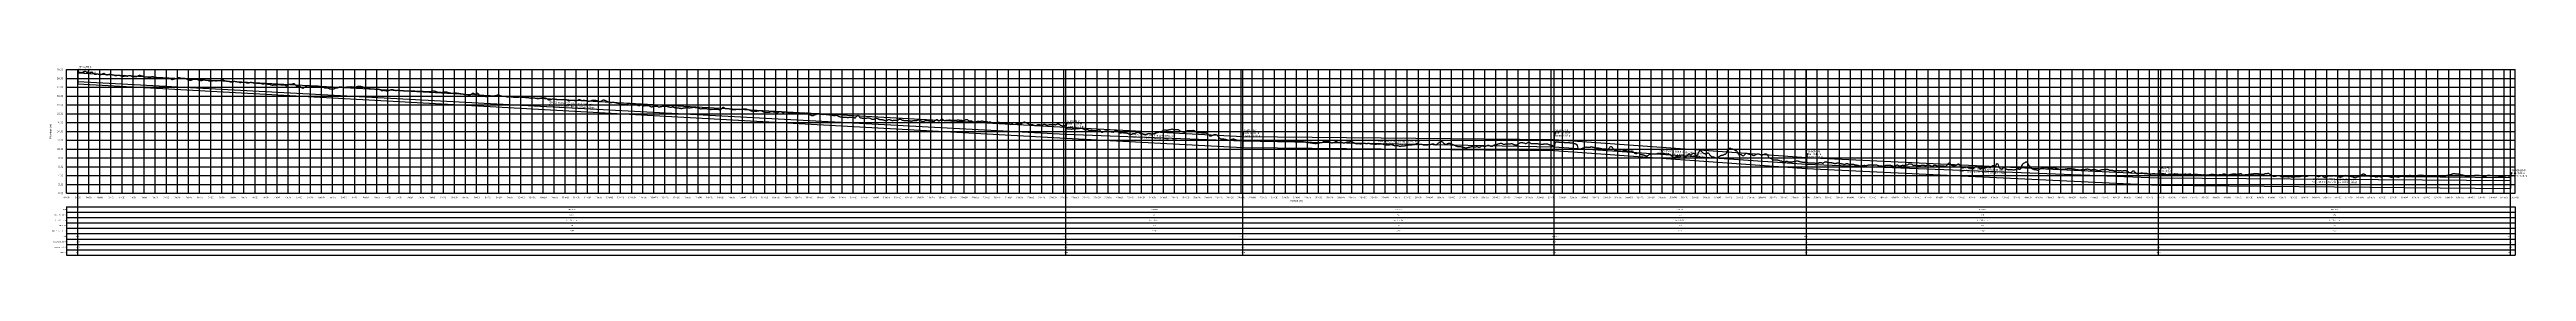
# Model space of a CAD drawing. Extents: x -64 to 5525, y -140 to 288.
import ezdxf
from ezdxf.enums import TextEntityAlignment as Align

# ---------------------------------------------------------------- set-up
doc = ezdxf.new("R2010")
doc.units = 0
for name, color, linetype in [('Annotation', 7, 'Continuous'), ('Annotation_Table', 254, 'Continuous'), ('Crown', 7, 'Continuous'), ('Grid', 254, 'Continuous'), ('Grid_Text', 7, 'Continuous'), ('Ground_Elevation', 3, 'Continuous'), ('Hydraulic_Grade', 5, 'Continuous'), ('Invert', 7, 'Continuous'), ('Structure', 7, 'Continuous')]:
    doc.layers.add(name, color=color, linetype=linetype)

msp = doc.modelspace()

# ---------------------------------------------------------------- linework, layer by layer
at = {"layer": 'Annotation', "color": 0}
for points in [[(2.44, 279.98), (1.7, 279.98), (0, 272.36)], [(2232.04, 157.07), (2231.3, 157.07), (2229.6, 149.45)], [(2631.44, 136.34), (2630.7, 136.34), (2629, 128.72)], [(3334.2, 136.56), (3333.46, 136.56), (3331.76, 128.94)], [(3902.84, 88.72), (3902.1, 88.72), (3900.4, 81.1)], [(4697.44, 50.96), (4696.7, 50.96), (4695, 43.34)], [(5491.57, 45.73), (5490.83, 45.73), (5489.13, 38.11)]]:
    msp.add_lwpolyline(points, dxfattribs=at)
for points in [[(0, 272.36), (-0.2, 273.34), (0.59, 273.16)], [(2229.6, 149.45), (2229.4, 150.43), (2230.19, 150.25)], [(2629, 128.72), (2628.8, 129.7), (2629.59, 129.52)], [(3331.76, 128.94), (3331.56, 129.92), (3332.35, 129.74)], [(3900.4, 81.1), (3900.2, 82.08), (3900.99, 81.9)], [(4695, 43.34), (4694.8, 44.32), (4695.59, 44.14)], [(5489.13, 38.11), (5488.93, 39.09), (5489.72, 38.91)]]:
    msp.add_lwpolyline(points, close=True, dxfattribs=at)
at = {"layer": 'Annotation_Table', "color": 254}
for points in [[(0, -140.21), (0, 280)], [(2229.6, -140.21), (2229.6, 280)], [(2629, -140.21), (2629, 280)], [(3331.76, -140.21), (3331.76, 280)], [(3900.4, -140.21), (3900.4, 280)], [(4695, -140.21), (4695, 280)], [(5489.13, -140.21), (5489.13, 280)], [(-25, -30.48), (5499.95, -30.48)], [(-25, -30.48), (-25, -140.21)], [(-25, -42.67), (5499.95, -42.67)], [(-25, -54.86), (5499.95, -54.86)], [(5499.95, -30.48), (5499.95, -140.21)], [(-25, -67.06), (5499.95, -67.06)], [(-25, -79.25), (5499.95, -79.25)], [(-25, -91.44), (5499.95, -91.44)], [(-25, -103.63), (5499.95, -103.63)], [(-25, -115.82), (5499.95, -115.82)], [(-25, -128.02), (5499.95, -128.02)], [(-25, -140.21), (5499.95, -140.21)]]:
    msp.add_lwpolyline(points, dxfattribs=at)
at = {"layer": 'Crown', "color": 0}
for points in [[(0, 272.36), (0, 272.36)], [(0, 272.36), (2229.6, 149.45)], [(2229.6, 149.45), (2229.6, 149.45)], [(2229.6, 149.45), (2629, 128.72)], [(2629, 128.72), (2629, 128.72)], [(2629, 128.72), (3331.76, 121.69)], [(3331.76, 121.69), (3331.76, 121.69)], [(3331.76, 121.69), (3900.4, 81.1)], [(3900.4, 81.1), (3900.4, 81.1)], [(3900.4, 81.1), (4695, 43.34)], [(4695, 43.34), (4695, 43.34)], [(4695, 43.34), (5489.13, 35.4)], [(5489.13, 35.4), (5489.13, 35.4)]]:
    msp.add_lwpolyline(points, dxfattribs=at)
at = {"layer": 'Grid', "color": 254}
for points in [[(-25, 280), (5500, 280)], [(-25, 0), (-25, 280)], [(0, 0), (0, 280)], [(25, 0), (25, 280)], [(50, 0), (50, 280)], [(75, 0), (75, 280)], [(100, 0), (100, 280)], [(125, 0), (125, 280)], [(150, 0), (150, 280)], [(175, 0), (175, 280)], [(200, 0), (200, 280)], [(225, 0), (225, 280)], [(250, 0), (250, 280)], [(275, 0), (275, 280)], [(300, 0), (300, 280)], [(325, 0), (325, 280)], [(350, 0), (350, 280)], [(375, 0), (375, 280)], [(400, 0), (400, 280)], [(425, 0), (425, 280)], [(450, 0), (450, 280)], [(475, 0), (475, 280)], [(500, 0), (500, 280)], [(525, 0), (525, 280)], [(550, 0), (550, 280)], [(575, 0), (575, 280)], [(600, 0), (600, 280)], [(625, 0), (625, 280)], [(650, 0), (650, 280)], [(675, 0), (675, 280)], [(700, 0), (700, 280)], [(725, 0), (725, 280)], [(750, 0), (750, 280)], [(775, 0), (775, 280)], [(800, 0), (800, 280)], [(825, 0), (825, 280)], [(850, 0), (850, 280)], [(875, 0), (875, 280)], [(900, 0), (900, 280)], [(925, 0), (925, 280)], [(950, 0), (950, 280)], [(975, 0), (975, 280)], [(1000, 0), (1000, 280)], [(1025, 0), (1025, 280)], [(1050, 0), (1050, 280)], [(1075, 0), (1075, 280)], [(1100, 0), (1100, 280)], [(1125, 0), (1125, 280)], [(1150, 0), (1150, 280)], [(1175, 0), (1175, 280)], [(1200, 0), (1200, 280)], [(1225, 0), (1225, 280)], [(1250, 0), (1250, 280)], [(1275, 0), (1275, 280)], [(1300, 0), (1300, 280)], [(1325, 0), (1325, 280)], [(1350, 0), (1350, 280)], [(1375, 0), (1375, 280)], [(1400, 0), (1400, 280)], [(1425, 0), (1425, 280)], [(1450, 0), (1450, 280)], [(1475, 0), (1475, 280)], [(1500, 0), (1500, 280)], [(1525, 0), (1525, 280)], [(1550, 0), (1550, 280)], [(1575, 0), (1575, 280)], [(1600, 0), (1600, 280)], [(1625, 0), (1625, 280)], [(1650, 0), (1650, 280)], [(1675, 0), (1675, 280)], [(1700, 0), (1700, 280)], [(1725, 0), (1725, 280)], [(1750, 0), (1750, 280)], [(1775, 0), (1775, 280)], [(1800, 0), (1800, 280)], [(1825, 0), (1825, 280)], [(1850, 0), (1850, 280)], [(1875, 0), (1875, 280)], [(1900, 0), (1900, 280)], [(1925, 0), (1925, 280)], [(1950, 0), (1950, 280)], [(1975, 0), (1975, 280)], [(2000, 0), (2000, 280)], [(2025, 0), (2025, 280)], [(2050, 0), (2050, 280)], [(2075, 0), (2075, 280)], [(2100, 0), (2100, 280)], [(2125, 0), (2125, 280)], [(2150, 0), (2150, 280)], [(2175, 0), (2175, 280)], [(2200, 0), (2200, 280)], [(2225, 0), (2225, 280)], [(2250, 0), (2250, 280)], [(2275, 0), (2275, 280)], [(2300, 0), (2300, 280)], [(2325, 0), (2325, 280)], [(2350, 0), (2350, 280)], [(2375, 0), (2375, 280)], [(2400, 0), (2400, 280)], [(2425, 0), (2425, 280)], [(2450, 0), (2450, 280)], [(2475, 0), (2475, 280)], [(2500, 0), (2500, 280)], [(2525, 0), (2525, 280)], [(2550, 0), (2550, 280)], [(2575, 0), (2575, 280)], [(2600, 0), (2600, 280)], [(2625, 0), (2625, 280)], [(2650, 0), (2650, 280)], [(2675, 0), (2675, 280)], [(2700, 0), (2700, 280)], [(2725, 0), (2725, 280)], [(2750, 0), (2750, 280)], [(2775, 0), (2775, 280)], [(2800, 0), (2800, 280)], [(2825, 0), (2825, 280)], [(2850, 0), (2850, 280)], [(2875, 0), (2875, 280)], [(2900, 0), (2900, 280)], [(2925, 0), (2925, 280)], [(2950, 0), (2950, 280)], [(2975, 0), (2975, 280)], [(3000, 0), (3000, 280)], [(3025, 0), (3025, 280)], [(3050, 0), (3050, 280)], [(3075, 0), (3075, 280)], [(3100, 0), (3100, 280)], [(3125, 0), (3125, 280)], [(3150, 0), (3150, 280)], [(3175, 0), (3175, 280)], [(3200, 0), (3200, 280)], [(3225, 0), (3225, 280)], [(3250, 0), (3250, 280)], [(3275, 0), (3275, 280)], [(3300, 0), (3300, 280)], [(3325, 0), (3325, 280)], [(3350, 0), (3350, 280)], [(3375, 0), (3375, 280)], [(3400, 0), (3400, 280)], [(3425, 0), (3425, 280)], [(3450, 0), (3450, 280)], [(3475, 0), (3475, 280)], [(3500, 0), (3500, 280)], [(3525, 0), (3525, 280)], [(3550, 0), (3550, 280)], [(3575, 0), (3575, 280)], [(3600, 0), (3600, 280)], [(3625, 0), (3625, 280)], [(3650, 0), (3650, 280)], [(3675, 0), (3675, 280)], [(3700, 0), (3700, 280)], [(3725, 0), (3725, 280)], [(3750, 0), (3750, 280)], [(3775, 0), (3775, 280)], [(3800, 0), (3800, 280)], [(3825, 0), (3825, 280)], [(3850, 0), (3850, 280)], [(3875, 0), (3875, 280)], [(3900, 0), (3900, 280)], [(3925, 0), (3925, 280)], [(3950, 0), (3950, 280)], [(3975, 0), (3975, 280)], [(4000, 0), (4000, 280)], [(4025, 0), (4025, 280)], [(4050, 0), (4050, 280)], [(4075, 0), (4075, 280)], [(4100, 0), (4100, 280)], [(4125, 0), (4125, 280)], [(4150, 0), (4150, 280)], [(4175, 0), (4175, 280)], [(4200, 0), (4200, 280)], [(4225, 0), (4225, 280)], [(4250, 0), (4250, 280)], [(4275, 0), (4275, 280)], [(4300, 0), (4300, 280)], [(4325, 0), (4325, 280)], [(4350, 0), (4350, 280)], [(4375, 0), (4375, 280)], [(4400, 0), (4400, 280)], [(4425, 0), (4425, 280)], [(4450, 0), (4450, 280)], [(4475, 0), (4475, 280)], [(4500, 0), (4500, 280)], [(4525, 0), (4525, 280)], [(4550, 0), (4550, 280)], [(4575, 0), (4575, 280)], [(4600, 0), (4600, 280)], [(4625, 0), (4625, 280)], [(4650, 0), (4650, 280)], [(4675, 0), (4675, 280)], [(4700, 0), (4700, 280)], [(4725, 0), (4725, 280)], [(4750, 0), (4750, 280)], [(4775, 0), (4775, 280)], [(4800, 0), (4800, 280)], [(4825, 0), (4825, 280)], [(4850, 0), (4850, 280)], [(4875, 0), (4875, 280)], [(4900, 0), (4900, 280)], [(4925, 0), (4925, 280)], [(4950, 0), (4950, 280)], [(4975, 0), (4975, 280)], [(5000, 0), (5000, 280)], [(5025, 0), (5025, 280)], [(5050, 0), (5050, 280)], [(5075, 0), (5075, 280)], [(5100, 0), (5100, 280)], [(5125, 0), (5125, 280)], [(5150, 0), (5150, 280)], [(5175, 0), (5175, 280)], [(5200, 0), (5200, 280)], [(5225, 0), (5225, 280)], [(5250, 0), (5250, 280)], [(5275, 0), (5275, 280)], [(5300, 0), (5300, 280)], [(5325, 0), (5325, 280)], [(5350, 0), (5350, 280)], [(5375, 0), (5375, 280)], [(5400, 0), (5400, 280)], [(5425, 0), (5425, 280)], [(5450, 0), (5450, 280)], [(5475, 0), (5475, 280)], [(5500, 0), (5500, 280)], [(-25, 260), (5500, 260)], [(-25, 240), (5500, 240)], [(-25, 220), (5500, 220)], [(-25, 200), (5500, 200)], [(-25, 180), (5500, 180)], [(-25, 160), (5500, 160)], [(-25, 140), (5500, 140)], [(-25, 120), (5500, 120)], [(-25, 100), (5500, 100)], [(-25, 80), (5500, 80)], [(-25, 60), (5500, 60)], [(-25, 40), (5500, 40)], [(-25, 20), (5500, 20)], [(-25, 0), (5500, 0)]]:
    msp.add_lwpolyline(points, dxfattribs=at)
at = {"layer": 'Ground_Elevation', "color": 3}
msp.add_lwpolyline([(0, 274.52), (1, 274.12), (2, 273.79), (3, 273.55), (4, 273.41), (5, 273.31), (6, 273.23), (7, 273.16), (8, 273.1), (9, 273.13), (10, 273.29), (11, 273.67), (12, 274.21), (13, 274.8), (14, 275.37), (15, 275.82), (16, 276.06), (17, 275.99), (18, 275.59), (19, 274.99), (20, 274.38), (21, 273.76), (22, 273.16), (23, 272.57), (24, 272.1), (25, 271.95), (26, 272.02), (27, 272.29), (28, 272.67), (29, 273.15), (30, 273.65), (31, 274.01), (32, 273.97), (33, 273.44), (34, 272.65), (35, 271.72), (36, 270.81), (37, 270.07), (38, 269.5), (39, 269.25), (40, 269.26), (41, 269.46), (42, 269.69), (43, 269.88), (44, 269.98), (45, 269.92), (46, 269.74), (47, 269.5), (48, 269.22), (49, 268.89), (50, 268.57), (51, 268.4), (52, 268.47), (53, 268.78), (54, 269.25), (55, 269.76), (56, 270.27), (57, 270.78), (58, 271.26), (59, 271.44), (60, 271.17), (61, 270.51), (62, 269.72), (63, 269.04), (64, 268.48), (65, 268.13), (66, 268.04), (67, 268.24), (68, 268.57), (69, 268.83), (70, 269.03), (71, 269.15), (72, 269.19), (73, 269.14), (74, 269.01), (75, 268.77), (76, 268.56), (77, 268.41), (78, 268.27), (79, 268.15), (80, 267.96), (81, 267.65), (82, 267.28), (83, 266.91), (84, 266.62), (85, 266.39), (86, 266.32), (87, 266.46), (88, 266.8), (89, 267.25), (90, 267.52), (91, 267.57), (92, 267.46), (93, 267.26), (94, 266.96), (95, 266.6), (96, 266.26), (97, 266.02), (98, 265.85), (99, 265.67), (100, 265.48), (101, 265.34), (102, 265.24), (103, 265.16), (104, 265.16), (105, 265.31), (106, 265.52), (107, 265.66), (108, 265.69), (109, 265.62), (110, 265.44), (111, 265.25), (112, 265.17), (113, 265.34), (114, 265.78), (115, 266.31), (116, 266.65), (117, 266.71), (118, 266.53), (119, 266.23), (120, 265.81), (121, 265.3), (122, 264.84), (123, 264.56), (124, 264.47), (125, 264.5), (126, 264.43), (127, 264.26), (128, 264.11), (129, 264.01), (130, 263.99), (131, 264), (132, 264.07), (133, 264.3), (134, 264.74), (135, 265.24), (136, 265.78), (137, 266.31), (138, 266.76), (139, 267.03), (140, 267.05), (141, 266.84), (142, 266.49), (143, 266.09), (144, 265.77), (145, 265.49), (146, 265.25), (147, 265), (148, 264.67), (149, 264.22), (150, 263.8), (151, 263.53), (152, 263.36), (153, 263.26), (154, 263.21), (155, 263.25), (156, 263.29), (157, 263.22), (158, 262.85), (159, 262.33), (160, 261.83), (161, 261.39), (162, 261.07), (163, 261.13), (164, 261.63), (165, 262.59), (166, 263.53), (167, 264.23), (168, 264.56), (169, 264.53), (170, 264.19), (171, 263.63), (172, 263.01), (173, 262.48), (174, 262.1), (175, 261.87), (176, 261.73), (177, 261.64), (178, 261.57), (179, 261.54), (180, 261.57), (181, 261.66), (182, 261.72), (183, 261.68), (184, 261.56), (185, 261.4), (186, 261.22), (187, 261.04), (188, 260.9), (189, 260.82), (190, 260.78), (191, 260.77), (192, 260.79), (193, 260.72), (194, 260.57), (195, 260.44), (196, 260.36), (197, 260.33), (198, 260.32), (199, 260.32), (200, 260.33), (201, 260.39), (202, 260.48), (203, 260.59), (204, 260.72), (205, 260.82), (206, 260.75), (207, 260.5), (208, 260.04), (209, 259.39), (210, 258.63), (211, 257.89), (212, 257.37), (213, 257.22), (214, 257.45), (215, 257.85), (216, 258.25), (217, 258.59), (218, 258.87), (219, 259.12), (220, 259.28), (221, 259.33), (222, 259.44), (223, 259.72), (224, 260.16), (225, 260.7), (226, 261.22), (227, 261.78), (228, 262.05), (229, 261.81), (230, 261.49), (231, 261.15), (232, 260.86), (233, 260.67), (234, 260.53), (235, 260.45), (236, 260.4), (237, 260.36), (238, 260.34), (239, 260.32), (240, 260.31), (241, 260.29), (242, 260.23), (243, 260), (244, 259.58), (245, 259.18), (246, 258.69), (247, 258.13), (248, 257.57), (249, 257.1), (250, 256.7), (251, 256.32), (252, 255.99), (253, 255.78), (254, 255.71), (255, 255.77), (256, 256.02), (257, 256.48), (258, 256.99), (259, 257.47), (260, 257.84), (261, 258.13), (262, 258.35), (263, 258.58), (264, 258.82), (265, 258.95), (266, 258.96), (267, 258.79), (268, 258.52), (269, 258.12), (270, 257.65), (271, 257.21), (272, 256.95), (273, 256.8), (274, 256.59), (275, 256.2), (276, 255.7), (277, 255.31), (278, 255.12), (279, 255.09), (280, 255.26), (281, 255.57), (282, 256.01), (283, 256.47), (284, 256.75), (285, 256.74), (286, 256.54), (287, 256.31), (288, 256.14), (289, 256.05), (290, 255.99), (291, 255.93), (292, 255.81), (293, 255.59), (294, 255.28), (295, 254.93), (296, 254.62), (297, 254.34), (298, 254.12), (299, 254.01), (300, 253.98), (301, 254.01), (302, 254.12), (303, 254.31), (304, 254.57), (305, 254.84), (306, 255.03), (307, 255.11), (308, 255.09), (309, 255.01), (310, 254.89), (311, 254.78), (312, 254.72), (313, 254.73), (314, 254.79), (315, 254.87), (316, 254.94), (317, 254.98), (318, 255.01), (319, 255), (320, 255), (321, 255.04), (322, 255.21), (323, 255.57), (324, 256.03), (325, 256.46), (326, 256.67), (327, 256.64), (328, 256.38), (329, 255.95), (330, 255.42), (331, 254.91), (332, 254.53), (333, 254.28), (334, 254.12), (335, 254.04), (336, 253.97), (337, 253.89), (338, 253.75), (339, 253.62), (340, 253.49), (341, 253.32), (342, 253.06), (343, 252.72), (344, 252.38), (345, 252.14), (346, 252.05), (347, 252.09), (348, 252.27), (349, 252.58), (350, 252.86), (351, 253.1), (352, 253.27), (353, 253.37), (354, 253.34), (355, 253.16), (356, 252.91), (357, 252.7), (358, 252.54), (359, 252.39), (360, 252.25), (361, 252.11), (362, 251.97), (363, 251.77), (364, 251.48), (365, 251.15), (366, 250.88), (367, 250.79), (368, 250.9), (369, 251.11), (370, 251.29), (371, 251.4), (372, 251.47), (373, 251.57), (374, 251.68), (375, 251.74), (376, 251.7), (377, 251.55), (378, 251.3), (379, 250.94), (380, 250.5), (381, 250.06), (382, 249.73), (383, 249.55), (384, 249.54), (385, 249.64), (386, 249.82), (387, 250.11), (388, 250.53), (389, 250.98), (390, 251.14), (391, 251.11), (392, 250.98), (393, 250.8), (394, 250.59), (395, 250.38), (396, 250.2), (397, 250.07), (398, 250.01), (399, 250), (400, 249.99), (401, 249.85), (402, 249.57), (403, 249.2), (404, 248.91), (405, 248.78), (406, 248.75), (407, 248.79), (408, 248.84), (409, 248.95), (410, 249.01), (411, 248.99), (412, 248.8), (413, 248.64), (414, 248.5), (415, 248.29), (416, 247.93), (417, 247.56), (418, 247.37), (419, 247.48), (420, 247.85), (421, 248.26), (422, 248.44), (423, 248.54), (424, 248.58), (425, 248.54), (426, 248.31), (427, 247.78), (428, 247.17), (429, 246.68), (430, 246.55), (431, 246.63), (432, 246.65), (433, 246.53), (434, 246.24), (435, 245.88), (436, 245.54), (437, 245.27), (438, 245.06), (439, 244.94), (440, 244.93), (441, 244.96), (442, 244.99), (443, 245.04), (444, 245.05), (445, 245.05), (446, 245.03), (447, 245.07), (448, 245.2), (449, 245.43), (450, 245.71), (451, 245.97), (452, 246.16), (453, 246.31), (454, 246.37), (455, 246.23), (456, 246.03), (457, 245.83), (458, 245.69), (459, 245.63), (460, 245.54), (461, 245.44), (462, 245.37), (463, 245.36), (464, 245.42), (465, 245.44), (466, 245.35), (467, 245.07), (468, 244.66), (469, 244.17), (470, 243.73), (471, 243.37), (472, 243.23), (473, 243.48), (474, 244.16), (475, 245.07), (476, 246), (477, 246.63), (478, 246.93), (479, 247), (480, 246.9), (481, 246.76), (482, 246.61), (483, 246.76), (484, 247.23), (485, 247.89), (486, 248.42), (487, 248.54), (488, 248.16), (489, 247.32), (490, 246.22), (491, 244.99), (492, 243.84), (493, 242.95), (494, 242.36), (495, 242.15), (496, 242.33), (497, 242.76), (498, 243.17), (499, 243.37), (500, 243.15), (501, 242.61), (502, 241.83), (503, 240.95), (504, 240.07), (505, 239.32), (506, 238.71), (507, 238.26), (508, 238.04), (509, 238.12), (510, 238.59), (511, 239.22), (512, 239.94), (513, 240.69), (514, 241.44), (515, 242.19), (516, 242.84), (517, 243.37), (518, 243.7), (519, 243.92), (520, 244.02), (521, 243.92), (522, 243.59), (523, 243.09), (524, 242.71), (525, 242.65), (526, 242.8), (527, 243.03), (528, 243.21), (529, 243.31), (530, 243.36), (531, 243.33), (532, 243.2), (533, 243.04), (534, 242.94), (535, 242.93), (536, 242.96), (537, 242.98), (538, 242.98), (539, 242.96), (540, 242.96), (541, 242.93), (542, 242.78), (543, 242.5), (544, 242.16), (545, 241.86), (546, 241.64), (547, 241.46), (548, 241.21), (549, 240.93), (550, 240.74), (551, 240.59), (552, 240.43), (553, 240.11), (554, 239.7), (555, 239.29), (556, 238.96), (557, 238.74), (558, 238.62), (559, 238.58), (560, 238.62), (561, 238.73), (562, 238.82), (563, 238.76), (564, 238.51), (565, 238.06), (566, 237.53), (567, 237.01), (568, 236.65), (569, 236.47), (570, 236.45), (571, 236.47), (572, 236.49), (573, 236.43), (574, 236.28), (575, 236.12), (576, 236.07), (577, 236.15), (578, 236.38), (579, 236.75), (580, 237.26), (581, 237.78), (582, 238.2), (583, 238.49), (584, 238.64), (585, 238.76), (586, 238.92), (587, 239.19), (588, 239.58), (589, 240.01), (590, 240.39), (591, 240.66), (592, 240.81), (593, 240.84), (594, 240.76), (595, 240.58), (596, 240.4), (597, 240.26), (598, 240.14), (599, 239.99), (600, 239.8), (601, 239.61), (602, 239.44), (603, 239.31), (604, 239.35), (605, 239.66), (606, 240.14), (607, 240.56), (608, 240.77), (609, 240.78), (610, 240.75), (611, 240.82), (612, 240.93), (613, 241.02), (614, 241.08), (615, 241.13), (616, 241.18), (617, 241.2), (618, 241.14), (619, 241.03), (620, 240.88), (621, 240.73), (622, 240.53), (623, 240.23), (624, 239.81), (625, 239.48), (626, 239.42), (627, 239.65), (628, 240.09), (629, 240.66), (630, 241.26), (631, 241.78), (632, 242.15), (633, 242.31), (634, 242.29), (635, 242.18), (636, 242.09), (637, 242.01), (638, 241.96), (639, 241.88), (640, 241.69), (641, 241.38), (642, 241.01), (643, 240.59), (644, 240.14), (645, 239.72), (646, 239.33), (647, 238.96), (648, 238.61), (649, 238.32), (650, 238.07), (651, 237.86), (652, 237.69), (653, 237.58), (654, 237.46), (655, 237.33), (656, 237.17), (657, 236.99), (658, 236.82), (659, 236.72), (660, 236.63), (661, 236.58), (662, 236.57), (663, 236.61), (664, 236.63), (665, 236.51), (666, 236.29), (667, 236.07), (668, 235.96), (669, 235.92), (670, 235.87), (671, 235.76), (672, 235.72), (673, 235.73), (674, 235.78), (675, 235.77), (676, 235.8), (677, 235.89), (678, 235.92), (679, 235.83), (680, 235.55), (681, 235.1), (682, 234.55), (683, 233.88), (684, 233.21), (685, 232.67), (686, 232.47), (687, 232.5), (688, 232.67), (689, 232.85), (690, 232.98), (691, 232.97), (692, 232.83), (693, 232.63), (694, 232.43), (695, 232.22), (696, 232.05), (697, 232), (698, 232.09), (699, 232.27), (700, 232.41), (701, 232.52), (702, 232.7), (703, 232.94), (704, 233.23), (705, 233.68), (706, 234.26), (707, 234.75), (708, 235), (709, 235), (710, 234.86), (711, 234.63), (712, 234.27), (713, 233.89), (714, 233.56), (715, 233.3), (716, 233.01), (717, 232.78), (718, 232.76), (719, 232.89), (720, 233.04), (721, 233.15), (722, 233.26), (723, 233.41), (724, 233.42), (725, 233.23), (726, 232.97), (727, 232.82), (728, 232.8), (729, 232.81), (730, 232.79), (731, 232.69), (732, 232.53), (733, 232.34), (734, 232.17), (735, 232.05), (736, 231.95), (737, 231.91), (738, 231.95), (739, 232.02), (740, 232.08), (741, 232.05), (742, 231.96), (743, 231.87), (744, 231.81), (745, 231.78), (746, 231.77), (747, 231.76), (748, 231.72), (749, 231.68), (750, 231.65), (751, 231.6), (752, 231.52), (753, 231.44), (754, 231.43), (755, 231.47), (756, 231.53), (757, 231.56), (758, 231.59), (759, 231.56), (760, 231.41), (761, 231.14), (762, 230.87), (763, 230.7), (764, 230.63), (765, 230.66), (766, 230.79), (767, 230.98), (768, 231.09), (769, 231.05), (770, 230.92), (771, 230.78), (772, 230.72), (773, 230.71), (774, 230.72), (775, 230.74), (776, 230.77), (777, 230.8), (778, 230.79), (779, 230.68), (780, 230.5), (781, 230.34), (782, 230.24), (783, 230.22), (784, 230.24), (785, 230.29), (786, 230.33), (787, 230.39), (788, 230.5), (789, 230.59), (790, 230.63), (791, 230.59), (792, 230.53), (793, 230.46), (794, 230.39), (795, 230.38), (796, 230.42), (797, 230.58), (798, 230.84), (799, 231.16), (800, 231.45), (801, 231.66), (802, 231.75), (803, 231.73), (804, 231.59), (805, 231.34), (806, 231.01), (807, 230.67), (808, 230.32), (809, 229.92), (810, 229.54), (811, 229.2), (812, 228.99), (813, 228.87), (814, 228.84), (815, 228.91), (816, 228.93), (817, 228.86), (818, 228.86), (819, 228.48), (820, 228.31), (821, 228.23), (822, 228.27), (823, 228.43), (824, 228.69), (825, 229.03), (826, 229.41), (827, 229.74), (828, 229.87), (829, 229.77), (830, 229.6), (831, 229.41), (832, 229.17), (833, 228.88), (834, 228.58), (835, 228.28), (836, 228), (837, 227.75), (838, 227.51), (839, 227.28), (840, 227.09), (841, 226.94), (842, 226.8), (843, 226.73), (844, 226.74), (845, 226.71), (846, 226.65), (847, 226.6), (848, 226.65), (849, 226.81), (850, 227), (851, 227.14), (852, 227.18), (853, 227.09), (854, 226.9), (855, 226.69), (856, 226.51), (857, 226.34), (858, 226.21), (859, 226.12), (860, 226.04), (861, 225.91), (862, 225.74), (863, 225.54), (864, 225.4), (865, 225.35), (866, 225.33), (867, 225.26), (868, 225.12), (869, 224.82), (870, 224.38), (871, 223.95), (872, 223.63), (873, 223.44), (874, 223.36), (875, 223.44), (876, 223.64), (877, 223.78), (878, 223.71), (879, 223.41), (880, 222.98), (881, 222.56), (882, 222.24), (883, 222.08), (884, 222.12), (885, 222.41), (886, 222.86), (887, 223.53), (888, 224.36), (889, 225.31), (890, 226.1), (891, 226.54), (892, 226.62), (893, 226.34), (894, 225.74), (895, 225.02), (896, 224.53), (897, 224.55), (898, 225.05), (899, 225.8), (900, 226.54), (901, 226.95), (902, 226.77), (903, 226), (904, 224.88), (905, 223.71), (906, 222.61), (907, 221.63), (908, 220.87), (909, 220.42), (910, 220.31), (911, 220.29), (912, 220.38), (913, 220.58), (914, 220.81), (915, 220.96), (916, 220.89), (917, 220.55), (918, 220.05), (919, 219.5), (920, 219.08), (921, 218.83), (922, 218.87), (923, 219.29), (924, 219.94), (925, 220.57), (926, 221.04), (927, 221.27), (928, 221.34), (929, 221.25), (930, 220.96), (931, 220.46), (932, 219.99), (933, 219.7), (934, 219.62), (935, 219.72), (936, 219.91), (937, 220.17), (938, 220.46), (939, 220.7), (940, 220.8), (941, 220.82), (942, 220.86), (943, 220.97), (944, 221.22), (945, 221.58), (946, 221.99), (947, 222.38), (948, 222.56), (949, 222.52), (950, 222.39), (951, 222.16), (952, 221.8), (953, 221.28), (954, 220.79), (955, 220.39), (956, 220.11), (957, 219.89), (958, 219.75), (959, 219.75), (960, 219.86), (961, 219.97), (962, 220.06), (963, 220), (964, 219.76), (965, 219.4), (966, 218.96), (967, 218.6), (968, 218.37), (969, 218.26), (970, 218.28), (971, 218.4), (972, 218.51), (973, 218.61), (974, 218.69), (975, 218.72), (976, 218.69), (977, 218.62), (978, 218.52), (979, 218.39), (980, 218.24), (981, 218.07), (982, 217.91), (983, 217.81), (984, 217.77), (985, 217.72), (986, 217.65), (987, 217.52), (988, 217.34), (989, 217.26), (990, 217.19), (991, 217.19), (992, 217.22), (993, 217.28), (994, 217.43), (995, 217.63), (996, 217.84), (997, 218.02), (998, 218.14), (999, 218.21), (1000, 218.3), (1001, 218.5), (1002, 218.81), (1003, 219.09), (1004, 219.21), (1005, 219.11), (1006, 218.78), (1007, 218.24), (1008, 217.66), (1009, 217.14), (1010, 216.73), (1011, 216.45), (1012, 216.37), (1013, 216.44), (1014, 216.55), (1015, 216.59), (1016, 216.53), (1017, 216.38), (1018, 216.2), (1019, 216.02), (1020, 215.83), (1021, 215.65), (1022, 215.48), (1023, 215.39), (1024, 215.44), (1025, 215.62), (1026, 215.8), (1027, 215.96), (1028, 216.06), (1029, 216.06), (1030, 215.93), (1031, 215.68), (1032, 215.42), (1033, 215.24), (1034, 215.05), (1035, 214.89), (1036, 214.75), (1037, 214.65), (1038, 214.6), (1039, 214.58), (1040, 214.62), (1041, 214.71), (1042, 214.83), (1043, 214.93), (1044, 215.08), (1045, 215.29), (1046, 215.58), (1047, 215.9), (1048, 216.15), (1049, 216.31), (1050, 216.37), (1051, 216.37), (1052, 216.3), (1053, 216.11), (1054, 215.83), (1055, 215.6), (1056, 215.38), (1057, 215.01), (1058, 214.39), (1059, 213.59), (1060, 212.78), (1061, 212.03), (1062, 211.45), (1063, 211.12), (1064, 211.11), (1065, 211.26), (1066, 211.51), (1067, 211.88), (1068, 212.38), (1069, 212.89), (1070, 213.25), (1071, 213.46), (1072, 213.56), (1073, 213.58), (1074, 213.5), (1075, 213.32), (1076, 213.06), (1077, 212.82), (1078, 212.66), (1079, 212.54), (1080, 212.4), (1081, 212.23), (1082, 212.09), (1083, 212.03), (1084, 212.04), (1085, 212.05), (1086, 212.1), (1087, 212.17), (1088, 212.27), (1089, 212.3), (1090, 212.27), (1091, 212.17), (1092, 212.09), (1093, 212.1), (1094, 212.23), (1095, 212.36), (1096, 212.39), (1097, 212.38), (1098, 212.42), (1099, 212.5), (1100, 212.54), (1101, 212.45), (1102, 212.17), (1103, 211.71), (1104, 211.12), (1105, 210.47), (1106, 209.88), (1107, 209.45), (1108, 209.26), (1109, 209.37), (1110, 209.67), (1111, 210.09), (1112, 210.49), (1113, 210.8), (1114, 210.95), (1115, 210.96), (1116, 210.9), (1117, 210.75), (1118, 210.56), (1119, 210.37), (1120, 210.2), (1121, 210.12), (1122, 210.11), (1123, 210.12), (1124, 210.12), (1125, 210.09), (1126, 210.08), (1127, 210.12), (1128, 210.36), (1129, 210.82), (1130, 211.4), (1131, 211.89), (1132, 212.06), (1133, 211.85), (1134, 211.41), (1135, 210.92), (1136, 210.49), (1137, 210.18), (1138, 210.06), (1139, 210.11), (1140, 210.25), (1141, 210.43), (1142, 210.5), (1143, 210.38), (1144, 210.13), (1145, 209.92), (1146, 209.74), (1147, 209.53), (1148, 209.26), (1149, 209.02), (1150, 208.86), (1151, 208.76), (1152, 208.7), (1153, 208.63), (1154, 208.63), (1155, 208.72), (1156, 208.92), (1157, 209.18), (1158, 209.46), (1159, 209.8), (1160, 210.11), (1161, 210.38), (1162, 210.58), (1163, 210.75), (1164, 210.81), (1165, 210.76), (1166, 210.6), (1167, 210.43), (1168, 210.29), (1169, 210.14), (1170, 209.98), (1171, 209.74), (1172, 209.49), (1173, 209.21), (1174, 208.86), (1175, 208.49), (1176, 208.14), (1177, 207.89), (1178, 207.8), (1179, 207.88), (1180, 208.2), (1181, 208.72), (1182, 209.43), (1183, 210.1), (1184, 210.66), (1185, 211.01), (1186, 211.17), (1187, 211.11), (1188, 210.86), (1189, 210.49), (1190, 210.08), (1191, 209.64), (1192, 209.17), (1193, 208.63), (1194, 208.06), (1195, 207.51), (1196, 207), (1197, 206.57), (1198, 206.24), (1199, 205.98), (1200, 205.79), (1201, 205.64), (1202, 205.52), (1203, 205.44), (1204, 205.48), (1205, 205.64), (1206, 205.86), (1207, 206.01), (1208, 206.04), (1209, 205.98), (1210, 205.85), (1211, 205.69), (1212, 205.47), (1213, 205.23), (1214, 205.05), (1215, 204.91), (1216, 204.73), (1217, 204.47), (1218, 204.23), (1219, 203.98), (1220, 203.7), (1221, 203.33), (1222, 202.88), (1223, 202.42), (1224, 202.03), (1225, 201.72), (1226, 201.47), (1227, 201.29), (1228, 201.22), (1229, 201.24), (1230, 201.24), (1231, 201.18), (1232, 201.12), (1233, 201.08), (1234, 201.04), (1235, 200.92), (1236, 200.7), (1237, 200.47), (1238, 200.43), (1239, 200.78), (1240, 201.43), (1241, 202.13), (1242, 202.81), (1243, 203.4), (1244, 203.84), (1245, 203.87), (1246, 203.49), (1247, 202.86), (1248, 202.28), (1249, 201.86), (1250, 201.55), (1251, 201.31), (1252, 201.21), (1253, 201.28), (1254, 201.4), (1255, 201.47), (1256, 201.59), (1257, 201.79), (1258, 201.98), (1259, 202.11), (1260, 201.94), (1261, 201.37), (1262, 200.59), (1263, 199.74), (1264, 198.94), (1265, 198.32), (1266, 198.09), (1267, 198.33), (1268, 198.82), (1269, 199.47), (1270, 200), (1271, 200.22), (1272, 200.06), (1273, 199.55), (1274, 198.91), (1275, 198.38), (1276, 198.01), (1277, 197.87), (1278, 197.94), (1279, 198.2), (1280, 198.42), (1281, 198.55), (1282, 198.51), (1283, 198.36), (1284, 198.27), (1285, 198.27), (1286, 198.29), (1287, 198.31), (1288, 198.21), (1289, 197.93), (1290, 197.53), (1291, 196.97), (1292, 196.32), (1293, 195.71), (1294, 195.34), (1295, 195.32), (1296, 195.65), (1297, 196.13), (1298, 196.6), (1299, 196.94), (1300, 197.15), (1301, 197.22), (1302, 197.17), (1303, 197.18), (1304, 197.26), (1305, 197.35), (1306, 197.35), (1307, 197.12), (1308, 196.7), (1309, 196.24), (1310, 195.85), (1311, 195.62), (1312, 195.51), (1313, 195.6), (1314, 195.84), (1315, 196.16), (1316, 196.4), (1317, 196.52), (1318, 196.61), (1319, 196.7), (1320, 196.81), (1321, 196.96), (1322, 197.16), (1323, 197.34), (1324, 197.47), (1325, 197.51), (1326, 197.42), (1327, 197.26), (1328, 197.09), (1329, 196.88), (1330, 196.64), (1331, 196.38), (1332, 196.1), (1333, 195.84), (1334, 195.59), (1335, 195.36), (1336, 195.16), (1337, 195.05), (1338, 195.04), (1339, 195.06), (1340, 195.1), (1341, 195.19), (1342, 195.26), (1343, 195.24), (1344, 195.09), (1345, 194.78), (1346, 194.37), (1347, 193.94), (1348, 193.67), (1349, 193.58), (1350, 193.6), (1351, 193.63), (1352, 193.64), (1353, 193.64), (1354, 193.56), (1355, 193.39), (1356, 193.15), (1357, 192.9), (1358, 192.7), (1359, 192.5), (1360, 192.27), (1361, 192.1), (1362, 192.04), (1363, 192.15), (1364, 192.34), (1365, 192.56), (1366, 192.81), (1367, 193.05), (1368, 193.16), (1369, 193.22), (1370, 193.33), (1371, 193.58), (1372, 193.93), (1373, 194.25), (1374, 194.42), (1375, 194.42), (1376, 194.21), (1377, 193.81), (1378, 193.37), (1379, 193.07), (1380, 193.03), (1381, 193.33), (1382, 193.54), (1383, 193.73), (1384, 193.97), (1385, 194.17), (1386, 194.32), (1387, 194.42), (1388, 194.53), (1389, 194.66), (1390, 194.78), (1391, 194.73), (1392, 194.47), (1393, 194.38), (1394, 194.27), (1395, 194.1), (1396, 194.04), (1397, 194.1), (1398, 193.98), (1399, 193.65), (1400, 193.27), (1401, 192.91), (1402, 192.48), (1403, 191.98), (1404, 191.57), (1405, 191.37), (1406, 191.35), (1407, 191.4), (1408, 191.49), (1409, 191.6), (1410, 191.67), (1411, 191.73), (1412, 191.81), (1413, 191.94), (1414, 192.05), (1415, 192.09), (1416, 192.04), (1417, 191.89), (1418, 191.69), (1419, 191.51), (1420, 191.4), (1421, 191.31), (1422, 191.21), (1423, 191.07), (1424, 190.9), (1425, 190.61), (1426, 190.25), (1427, 189.97), (1428, 189.84), (1429, 189.87), (1430, 189.94), (1431, 190.03), (1432, 190.13), (1433, 190.24), (1434, 190.3), (1435, 190.3), (1436, 190.28), (1437, 190.27), (1438, 190.28), (1439, 190.28), (1440, 190.26), (1441, 190.26), (1442, 190.25), (1443, 190.22), (1444, 190.11), (1445, 189.91), (1446, 189.59), (1447, 189.16), (1448, 188.73), (1449, 188.45), (1450, 188.56), (1451, 189.14), (1452, 190.27), (1453, 191.77), (1454, 193.27), (1455, 194.4), (1456, 194.86), (1457, 194.73), (1458, 194.1), (1459, 193.2), (1460, 192.33), (1461, 191.79), (1462, 191.54), (1463, 191.51), (1464, 191.56), (1465, 191.63), (1466, 191.64), (1467, 191.6), (1468, 191.54), (1469, 191.48), (1470, 191.38), (1471, 191.23), (1472, 191.01), (1473, 190.74), (1474, 190.4), (1475, 190.01), (1476, 189.66), (1477, 189.43), (1478, 189.36), (1479, 189.4), (1480, 189.5), (1481, 189.6), (1482, 189.67), (1483, 189.7), (1484, 189.74), (1485, 189.82), (1486, 189.93), (1487, 190.04), (1488, 190.13), (1489, 190.17), (1490, 190.15), (1491, 190.1), (1492, 190.03), (1493, 189.94), (1494, 189.87), (1495, 189.89), (1496, 189.99), (1497, 190.19), (1498, 190.42), (1499, 190.61), (1500, 190.76), (1501, 190.9), (1502, 191.09), (1503, 191.28), (1504, 191.36), (1505, 191.3), (1506, 191.15), (1507, 190.95), (1508, 190.7), (1509, 190.41), (1510, 190.14), (1511, 189.89), (1512, 189.66), (1513, 189.41), (1514, 189.11), (1515, 188.72), (1516, 188.25), (1517, 187.71), (1518, 187.21), (1519, 186.74), (1520, 186.32), (1521, 186.1), (1522, 186.04), (1523, 186.17), (1524, 186.38), (1525, 186.45), (1526, 186.34), (1527, 186.04), (1528, 185.81), (1529, 185.66), (1530, 185.63), (1531, 185.78), (1532, 186), (1533, 186.24), (1534, 186.4), (1535, 186.54), (1536, 186.67), (1537, 186.87), (1538, 187.12), (1539, 187.3), (1540, 187.36), (1541, 187.24), (1542, 186.98), (1543, 186.58), (1544, 186.04), (1545, 185.4), (1546, 184.71), (1547, 184.1), (1548, 183.7), (1549, 183.45), (1550, 183.38), (1551, 183.46), (1552, 183.5), (1553, 183.59), (1554, 183.71), (1555, 183.81), (1556, 183.81), (1557, 183.7), (1558, 183.51), (1559, 183.3), (1560, 183.24), (1561, 183.49), (1562, 183.97), (1563, 184.48), (1564, 184.82), (1565, 185.03), (1566, 185.21), (1567, 185.22), (1568, 184.92), (1569, 184.57), (1570, 184.32), (1571, 184.18), (1572, 184.02), (1573, 183.78), (1574, 183.43), (1575, 182.93), (1576, 182.44), (1577, 182.08), (1578, 182.05), (1579, 182.29), (1580, 182.7), (1581, 183.2), (1582, 183.88), (1583, 184.52), (1584, 184.97), (1585, 185.13), (1586, 185.06), (1587, 184.76), (1588, 184.25), (1589, 183.62), (1590, 183), (1591, 182.66), (1592, 182.71), (1593, 183), (1594, 183.37), (1595, 183.74), (1596, 184.06), (1597, 184.28), (1598, 184.3), (1599, 184.12), (1600, 183.78), (1601, 183.37), (1602, 182.96), (1603, 182.55), (1604, 182.08), (1605, 181.63), (1606, 181.41), (1607, 181.48), (1608, 181.76), (1609, 182.07), (1610, 182.21), (1611, 182.13), (1612, 181.87), (1613, 181.48), (1614, 181.04), (1615, 180.61), (1616, 180.29), (1617, 180.14), (1618, 180.26), (1619, 180.57), (1620, 180.68), (1621, 180.61), (1622, 180.57), (1623, 180.55), (1624, 180.61), (1625, 180.77), (1626, 181.04), (1627, 181.35), (1628, 181.63), (1629, 181.84), (1630, 181.97), (1631, 181.8), (1632, 181.24), (1633, 180.84), (1634, 180.59), (1635, 180.46), (1636, 180.4), (1637, 180.39), (1638, 180.47), (1639, 180.65), (1640, 180.85), (1641, 181.05), (1642, 181.3), (1643, 181.57), (1644, 181.79), (1645, 181.86), (1646, 181.71), (1647, 181.36), (1648, 180.75), (1649, 180), (1650, 179.19), (1651, 178.46), (1652, 177.84), (1653, 177.25), (1654, 176.74), (1655, 176.35), (1656, 176.05), (1657, 175.84), (1658, 175.77), (1659, 175.9), (1660, 176.24), (1661, 176.69), (1662, 177.11), (1663, 177.49), (1664, 177.84), (1665, 178.17), (1666, 178.53), (1667, 178.98), (1668, 179.51), (1669, 180.01), (1670, 180.39), (1671, 180.61), (1672, 180.66), (1673, 180.5), (1674, 180.18), (1675, 179.78), (1676, 179.41), (1677, 179.1), (1678, 178.87), (1679, 178.72), (1680, 178.6), (1681, 178.52), (1682, 178.54), (1683, 178.7), (1684, 178.91), (1685, 179.08), (1686, 179.12), (1687, 179.01), (1688, 178.77), (1689, 178.47), (1690, 178.18), (1691, 177.94), (1692, 177.83), (1693, 177.83), (1694, 177.89), (1695, 177.88), (1696, 177.75), (1697, 177.56), (1698, 177.4), (1699, 177.32), (1700, 177.27), (1701, 177.14), (1702, 176.92), (1703, 176.58), (1704, 176.14), (1705, 175.73), (1706, 175.54), (1707, 175.57), (1708, 175.75), (1709, 176.05), (1710, 176.43), (1711, 176.7), (1712, 176.66), (1713, 176.29), (1714, 175.69), (1715, 175.08), (1716, 174.5), (1717, 174.02), (1718, 173.62), (1719, 173.3), (1720, 173.12), (1721, 173.1), (1722, 173.15), (1723, 173.14), (1724, 172.98), (1725, 172.76), (1726, 172.53), (1727, 172.34), (1728, 172.22), (1729, 172.25), (1730, 172.36), (1731, 172.45), (1732, 172.46), (1733, 172.38), (1734, 172.19), (1735, 171.92), (1736, 171.67), (1737, 171.55), (1738, 171.59), (1739, 171.77), (1740, 171.99), (1741, 172.18), (1742, 172.34), (1743, 172.37), (1744, 172.24), (1745, 172.06), (1746, 171.92), (1747, 171.92), (1748, 171.96), (1749, 171.92), (1750, 171.76), (1751, 171.48), (1752, 171.11), (1753, 170.69), (1754, 170.53), (1755, 170.88), (1756, 171.93), (1757, 173.32), (1758, 174.7), (1759, 175.8), (1760, 176.37), (1761, 176.15), (1762, 175.1), (1763, 173.53), (1764, 172.06), (1765, 171.15), (1766, 170.67), (1767, 170.47), (1768, 170.41), (1769, 170.38), (1770, 170.27), (1771, 170.15), (1772, 170), (1773, 169.88), (1774, 169.79), (1775, 169.75), (1776, 169.75), (1777, 169.81), (1778, 169.93), (1779, 170.06), (1780, 170.18), (1781, 170.38), (1782, 170.67), (1783, 170.96), (1784, 171.02), (1785, 170.79), (1786, 170.43), (1787, 170.03), (1788, 169.57), (1789, 169.01), (1790, 168.42), (1791, 168.02), (1792, 167.79), (1793, 167.67), (1794, 167.64), (1795, 167.64), (1796, 167.72), (1797, 167.97), (1798, 168.49), (1799, 169.18), (1800, 169.65), (1801, 169.83), (1802, 169.85), (1803, 169.73), (1804, 169.45), (1805, 168.9), (1806, 168.2), (1807, 167.76), (1808, 167.52), (1809, 167.24), (1810, 166.95), (1811, 166.95), (1812, 166.78), (1813, 166.8), (1814, 166.74), (1815, 166.59), (1816, 166.42), (1817, 166.19), (1818, 165.87), (1819, 165.45), (1820, 165.01), (1821, 164.7), (1822, 164.59), (1823, 164.61), (1824, 164.74), (1825, 164.96), (1826, 165.28), (1827, 165.73), (1828, 166.2), (1829, 166.54), (1830, 166.72), (1831, 166.75), (1832, 166.64), (1833, 166.41), (1834, 166.08), (1835, 165.68), (1836, 165.26), (1837, 164.83), (1838, 164.49), (1839, 164.38), (1840, 164.61), (1841, 165.01), (1842, 165.4), (1843, 165.6), (1844, 165.68), (1845, 165.68), (1846, 165.58), (1847, 165.36), (1848, 165.13), (1849, 165.08), (1850, 165.4), (1851, 165.89), (1852, 166.3), (1853, 166.79), (1854, 167.35), (1855, 167.76), (1856, 167.79), (1857, 167.79), (1858, 166.67), (1859, 166.1), (1860, 165.65), (1861, 165.31), (1862, 165.13), (1863, 165.06), (1864, 164.98), (1865, 164.87), (1866, 164.76), (1867, 164.69), (1868, 164.65), (1869, 164.6), (1870, 164.6), (1871, 164.65), (1872, 164.66), (1873, 164.59), (1874, 164.5), (1875, 164.39), (1876, 164.28), (1877, 164.12), (1878, 163.85), (1879, 163.56), (1880, 163.42), (1881, 163.48), (1882, 163.67), (1883, 163.93), (1884, 164.22), (1885, 164.54), (1886, 164.77), (1887, 164.87), (1888, 164.85), (1889, 164.82), (1890, 164.83), (1891, 164.88), (1892, 164.92), (1893, 164.98), (1894, 165.16), (1895, 165.48), (1896, 165.95), (1897, 166.08), (1898, 165.82), (1899, 165.44), (1900, 165.01), (1901, 164.57), (1902, 164.11), (1903, 163.66), (1904, 163.24), (1905, 162.91), (1906, 162.72), (1907, 162.66), (1908, 162.71), (1909, 162.94), (1910, 163.33), (1911, 163.84), (1912, 164.29), (1913, 164.61), (1914, 164.77), (1915, 164.82), (1916, 164.8), (1917, 164.71), (1918, 164.54), (1919, 164.35), (1920, 164.19), (1921, 164.09), (1922, 163.97), (1923, 163.8), (1924, 163.66), (1925, 163.62), (1926, 163.58), (1927, 163.47), (1928, 163.27), (1929, 162.97), (1930, 162.67), (1931, 162.49), (1932, 162.56), (1933, 162.99), (1934, 163.78), (1935, 164.74), (1936, 165.68), (1937, 166.4), (1938, 166.77), (1939, 166.61), (1940, 165.91), (1941, 164.91), (1942, 164.09), (1943, 163.79), (1944, 164.04), (1945, 164.7), (1946, 165.54), (1947, 166.4), (1948, 167.17), (1949, 167.65), (1950, 167.76), (1951, 167.49), (1952, 166.88), (1953, 166.06), (1954, 165.25), (1955, 164.62), (1956, 164.31), (1957, 164.36), (1958, 164.72), (1959, 165.11), (1960, 165.17), (1961, 165.25), (1962, 165.4), (1963, 165.54), (1964, 165.66), (1965, 165.73), (1966, 165.76), (1967, 165.77), (1968, 165.76), (1969, 165.74), (1970, 165.71), (1971, 165.67), (1972, 165.63), (1973, 165.6), (1974, 165.57), (1975, 165.57), (1976, 165.58), (1977, 165.6), (1978, 165.63), (1979, 165.59), (1980, 165.34), (1981, 165.25), (1982, 165.46), (1983, 165.65), (1984, 165.73), (1985, 165.79), (1986, 165.81), (1987, 165.81), (1988, 165.77), (1989, 165.7), (1990, 165.62), (1991, 165.5), (1992, 165.38), (1993, 165.24), (1994, 165.11), (1995, 165), (1996, 164.94), (1997, 164.92), (1998, 164.63), (1999, 164.39), (2000, 164.53), (2001, 164.96), (2002, 165.52), (2003, 166.11), (2004, 166.67), (2005, 167.11), (2006, 167.26), (2007, 167), (2008, 166.36), (2009, 165.51), (2010, 164.72), (2011, 164.16), (2012, 163.92), (2013, 163.96), (2014, 164.11), (2015, 164.18), (2016, 164.06), (2017, 163.7), (2018, 163.15), (2019, 162.5), (2020, 161.92), (2021, 161.52), (2022, 161.28), (2023, 161.17), (2024, 161.17), (2025, 161.26), (2026, 161.42), (2027, 161.69), (2028, 162.05), (2029, 162.49), (2030, 162.88), (2031, 163.06), (2032, 163.1), (2033, 163.04), (2034, 162.85), (2035, 162.64), (2036, 162.56), (2037, 162.66), (2038, 162.92), (2039, 163.24), (2040, 163.5), (2041, 163.64), (2042, 163.47), (2043, 163.07), (2044, 162.6), (2045, 162.22), (2046, 162), (2047, 162.01), (2048, 162.21), (2049, 162.55), (2050, 162.58), (2051, 162.26), (2052, 161.78), (2053, 161.37), (2054, 161.04), (2055, 160.97), (2056, 161.06), (2057, 161.27), (2058, 161.35), (2059, 161.28), (2060, 160.97), (2061, 160.46), (2062, 159.89), (2063, 159.43), (2064, 159.11), (2065, 158.85), (2066, 158.67), (2067, 158.62), (2068, 158.76), (2069, 159.08), (2070, 159.29), (2071, 159.36), (2072, 159.41), (2073, 159.6), (2074, 160.09), (2075, 160.46), (2076, 160.59), (2077, 160.64), (2078, 160.6), (2079, 160.52), (2080, 160.39), (2081, 160.22), (2082, 160.02), (2083, 159.84), (2084, 159.7), (2085, 159.63), (2086, 159.64), (2087, 159.65), (2088, 159.61), (2089, 159.38), (2090, 158.97), (2091, 158.51), (2092, 158.06), (2093, 157.64), (2094, 157.28), (2095, 157.31), (2096, 157.67), (2097, 158.16), (2098, 158.56), (2099, 158.62), (2100, 158.39), (2101, 157.83), (2102, 157.17), (2103, 156.48), (2104, 156.02), (2105, 155.89), (2106, 156.1), (2107, 156.59), (2108, 157.21), (2109, 157.93), (2110, 158.68), (2111, 159.46), (2112, 160.08), (2113, 160.26), (2114, 160.14), (2115, 159.83), (2116, 159.45), (2117, 158.94), (2118, 158.3), (2119, 157.7), (2120, 157.33), (2121, 157.26), (2122, 157.36), (2123, 157.42), (2124, 157.38), (2125, 157.21), (2126, 157.02), (2127, 156.97), (2128, 157.18), (2129, 157.41), (2130, 157.76), (2131, 158.43), (2132, 159.27), (2133, 160.13), (2134, 160.79), (2135, 161.17), (2136, 161.25), (2137, 161.1), (2138, 160.71), (2139, 160.4), (2140, 160.07), (2141, 159.59), (2142, 158.97), (2143, 158.26), (2144, 157.49), (2145, 156.74), (2146, 156.07), (2147, 155.54), (2148, 155.21), (2149, 155.08), (2150, 155.06), (2151, 155.13), (2152, 155.24), (2153, 155.34), (2154, 155.34), (2155, 155.18), (2156, 154.85), (2157, 154.43), (2158, 154.01), (2159, 153.58), (2160, 153.19), (2161, 152.93), (2162, 152.98), (2163, 153.35), (2164, 153.99), (2165, 154.68), (2166, 155.26), (2167, 155.55), (2168, 155.61), (2169, 155.49), (2170, 155.27), (2171, 154.97), (2172, 154.67), (2173, 154.48), (2174, 154.41), (2175, 154.43), (2176, 154.51), (2177, 154.71), (2178, 155.1), (2179, 155.63), (2180, 156.03), (2181, 156.16), (2182, 155.98), (2183, 155.69), (2184, 155.37), (2185, 155.01), (2186, 154.63), (2187, 154.31), (2188, 154.2), (2189, 154.33), (2190, 154.56), (2191, 154.73), (2192, 154.93), (2193, 155.2), (2194, 155.41), (2195, 155.51), (2196, 155.51), (2197, 155.45), (2198, 155.43), (2199, 155.5), (2200, 155.64), (2201, 155.75), (2202, 155.7), (2203, 155.73), (2204, 155.67), (2205, 155.38), (2206, 155.16), (2207, 155.17), (2208, 155.46), (2209, 155.95), (2210, 156.54), (2211, 157.06), (2212, 157.29), (2213, 157.15), (2214, 156.68), (2215, 156.02), (2216, 155.22), (2217, 154.39), (2218, 153.74), (2219, 153.35), (2220, 153.05), (2221, 152.8), (2222, 152.71), (2223, 152.81), (2224, 153.05), (2225, 153.33), (2226, 153.39), (2227, 152.76), (2228, 151.59), (2229, 150.29), (2230, 148.91), (2231, 147.7), (2232, 146.72), (2233, 146.01), (2234, 145.64), (2235, 145.55), (2236, 145.59), (2237, 145.66), (2238, 145.69), (2239, 145.61), (2240, 145.48), (2241, 145.37), (2242, 145.34), (2243, 145.41), (2244, 145.58), (2245, 145.75), (2246, 145.92), (2247, 145.98), (2248, 146), (2249, 145.99), (2250, 145.93), (2251, 145.84), (2252, 145.81), (2253, 146.03), (2254, 146.32), (2255, 146.39), (2256, 146.34), (2257, 146.32), (2258, 146.4), (2259, 146.62), (2260, 146.89), (2261, 147.18), (2262, 147.41), (2263, 147.56), (2264, 147.57), (2265, 147.45), (2266, 147.14), (2267, 146.54), (2268, 145.99), (2269, 145.47), (2270, 144.88), (2271, 144.42), (2272, 144.11), (2273, 143.91), (2274, 143.8), (2275, 143.85), (2276, 144.03), (2277, 144.22), (2278, 144.24), (2279, 143.97), (2280, 143.52), (2281, 143), (2282, 142.67), (2283, 142.54), (2284, 142.62), (2285, 142.75), (2286, 142.84), (2287, 142.75), (2288, 142.52), (2289, 142.18), (2290, 141.84), (2291, 141.64), (2292, 141.65), (2293, 141.78), (2294, 141.94), (2295, 142.05), (2296, 141.94), (2297, 141.67), (2298, 141.34), (2299, 141.27), (2300, 141.55), (2301, 142.2), (2302, 143), (2303, 143.7), (2304, 144.01), (2305, 143.56), (2306, 142.53), (2307, 141.16), (2308, 139.9), (2309, 138.92), (2310, 138.36), (2311, 138.2), (2312, 138.38), (2313, 138.75), (2314, 139.18), (2315, 139.62), (2316, 140.03), (2317, 140.34), (2318, 140.56), (2319, 140.77), (2320, 140.99), (2321, 141.16), (2322, 141.2), (2323, 141.16), (2324, 141.06), (2325, 140.86), (2326, 140.57), (2327, 140.25), (2328, 140.03), (2329, 139.87), (2330, 139.61), (2331, 139.36), (2332, 139.14), (2333, 139.03), (2334, 138.86), (2335, 138.6), (2336, 138.42), (2337, 138.58), (2338, 139.21), (2339, 140.27), (2340, 141.42), (2341, 142.37), (2342, 142.86), (2343, 142.78), (2344, 142), (2345, 140.89), (2346, 139.69), (2347, 138.66), (2348, 137.87), (2349, 137.28), (2350, 136.85), (2351, 136.51), (2352, 136.36), (2353, 136.34), (2354, 136.53), (2355, 136.82), (2356, 137.14), (2357, 137.34), (2358, 137.38), (2359, 137.28), (2360, 137.08), (2361, 136.83), (2362, 136.59), (2363, 136.47), (2364, 136.45), (2365, 136.47), (2366, 136.43), (2367, 136.28), (2368, 136.02), (2369, 135.7), (2370, 135.3), (2371, 134.8), (2372, 134.24), (2373, 133.7), (2374, 133.31), (2375, 133.13), (2376, 133.18), (2377, 133.31), (2378, 133.51), (2379, 133.9), (2380, 134.43), (2381, 134.98), (2382, 135.27), (2383, 135.35), (2384, 135.34), (2385, 135.39), (2386, 135.57), (2387, 135.9), (2388, 136.46), (2389, 137.11), (2390, 137.7), (2391, 138.07), (2392, 138.16), (2393, 137.85), (2394, 137.37), (2395, 136.88), (2396, 136.57), (2397, 136.39), (2398, 136.27), (2399, 136.05), (2400, 135.76), (2401, 135.37), (2402, 135.01), (2403, 134.64), (2404, 134.33), (2405, 134.02), (2406, 133.72), (2407, 133.43), (2408, 133.22), (2409, 133.16), (2410, 133.24), (2411, 133.47), (2412, 133.8), (2413, 134.2), (2414, 134.62), (2415, 134.96), (2416, 135.16), (2417, 135.23), (2418, 135.16), (2419, 135.01), (2420, 134.84), (2421, 134.66), (2422, 134.5), (2423, 134.4), (2424, 134.4), (2425, 134.48), (2426, 134.64), (2427, 134.79), (2428, 134.95), (2429, 135.1), (2430, 135.25), (2431, 135.54), (2432, 136.04), (2433, 136.75), (2434, 137.38), (2435, 137.59), (2436, 137.82), (2437, 138.06), (2438, 138.29), (2439, 138.48), (2440, 138.64), (2441, 138.78), (2442, 138.94), (2443, 139.14), (2444, 139.42), (2445, 139.78), (2446, 140.22), (2447, 140.71), (2448, 141.25), (2449, 141.84), (2450, 142.44), (2451, 143.01), (2452, 143.48), (2453, 143.72), (2454, 143.74), (2455, 143.38), (2456, 142.98), (2457, 142.74), (2458, 142.68), (2459, 142.83), (2460, 143.12), (2461, 143.49), (2462, 143.85), (2463, 144.12), (2464, 144.28), (2465, 144.38), (2466, 144.58), (2467, 144.91), (2468, 145.27), (2469, 145.45), (2470, 145.17), (2471, 144.83), (2472, 144.5), (2473, 144.24), (2474, 144.07), (2475, 143.96), (2476, 143.92), (2477, 143.95), (2478, 144.06), (2479, 144.2), (2480, 144.36), (2481, 144.5), (2482, 144.39), (2483, 143.94), (2484, 143.34), (2485, 142.66), (2486, 141.96), (2487, 141.3), (2488, 140.69), (2489, 140.19), (2490, 139.83), (2491, 139.61), (2492, 139.53), (2493, 139.33), (2494, 138.95), (2495, 138.69), (2496, 138.53), (2497, 138.5), (2498, 138.7), (2499, 139.15), (2500, 139.73), (2501, 140.36), (2502, 140.9), (2503, 141.32), (2504, 141.65), (2505, 141.91), (2506, 142.09), (2507, 142.17), (2508, 142.16), (2509, 142.09), (2510, 141.96), (2511, 141.83), (2512, 141.77), (2513, 141.85), (2514, 142.12), (2515, 142.36), (2516, 142.42), (2517, 142.34), (2518, 142.12), (2519, 141.76), (2520, 141.18), (2521, 140.41), (2522, 139.55), (2523, 138.73), (2524, 138), (2525, 137.41), (2526, 137.13), (2527, 137.11), (2528, 137.22), (2529, 137.33), (2530, 137.33), (2531, 137.25), (2532, 137.19), (2533, 137.22), (2534, 137.26), (2535, 137.23), (2536, 137.07), (2537, 136.85), (2538, 136.66), (2539, 136.57), (2540, 136.59), (2541, 136.66), (2542, 136.67), (2543, 136.63), (2544, 136.58), (2545, 136.55), (2546, 136.42), (2547, 136.15), (2548, 135.69), (2549, 135.01), (2550, 134.08), (2551, 133.1), (2552, 132.14), (2553, 131.13), (2554, 130.25), (2555, 129.79), (2556, 129.74), (2557, 129.92), (2558, 130.13), (2559, 130.38), (2560, 130.67), (2561, 131.1), (2562, 131.61), (2563, 132.15), (2564, 132.73), (2565, 133.19), (2566, 133.3), (2567, 133.21), (2568, 132.98), (2569, 132.53), (2570, 131.89), (2571, 131.09), (2572, 130.09), (2573, 128.86), (2574, 127.54), (2575, 126.36), (2576, 125.44), (2577, 124.73), (2578, 124.03), (2579, 123.41), (2580, 123.17), (2581, 123.07), (2582, 123), (2583, 122.93), (2584, 122.85), (2585, 122.77), (2586, 122.69), (2587, 122.58), (2588, 122.43), (2589, 122.23), (2590, 122.02), (2591, 121.79), (2592, 121.48), (2593, 121.16), (2594, 120.83), (2595, 120.53), (2596, 120.27), (2597, 120.15), (2598, 120.18), (2599, 120.32), (2600, 120.55), (2601, 120.86), (2602, 121.38), (2603, 121.9), (2604, 122.2), (2605, 122.46), (2606, 122.69), (2607, 122.87), (2608, 122.82), (2609, 122.64), (2610, 122.46), (2611, 121.87), (2612, 121.32), (2613, 121.1), (2614, 120.83), (2615, 120.49), (2616, 120.32), (2617, 120.26), (2618, 120.1), (2619, 119.96), (2620, 119.92), (2621, 119.89), (2622, 119.82), (2623, 119.74), (2624, 119.77), (2625, 119.71), (2626, 119.61), (2627, 119.58), (2628, 119.56), (2629, 119.52), (2630, 119.47), (2631, 119.48), (2632, 119.46), (2633, 119.41), (2634, 119.39), (2635, 119.38), (2636, 119.35), (2637, 119.33), (2638, 119.31), (2639, 119.29), (2640, 119.28), (2641, 119.26), (2642, 119.24), (2643, 119.23), (2644, 119.21), (2645, 119.19), (2646, 119.17), (2647, 119.16), (2648, 119.14), (2649, 119.13), (2650, 119.11), (2651, 119.1), (2652, 119.08), (2653, 119.06), (2654, 119.05), (2655, 119.03), (2656, 119.02), (2657, 119), (2658, 118.99), (2659, 118.97), (2660, 118.95), (2661, 118.94), (2662, 118.92), (2663, 118.91), (2664, 118.89), (2665, 118.88), (2666, 118.86), (2667, 118.84), (2668, 118.83), (2669, 118.82), (2670, 118.8), (2671, 118.79), (2672, 118.77), (2673, 118.76), (2674, 118.74), (2675, 118.72), (2676, 118.71), (2677, 118.7), (2678, 118.68), (2679, 118.67), (2680, 118.65), (2681, 118.64), (2682, 118.62), (2683, 118.61), (2684, 118.6), (2685, 118.58), (2686, 118.56), (2687, 118.55), (2688, 118.53), (2689, 118.52), (2690, 118.5), (2691, 118.49), (2692, 118.48), (2693, 118.46), (2694, 118.45), (2695, 118.43), (2696, 118.42), (2697, 118.4), (2698, 118.39), (2699, 118.38), (2700, 118.36), (2701, 118.35), (2702, 118.33), (2703, 118.31), (2704, 118.3), (2705, 118.28), (2706, 118.27), (2707, 118.26), (2708, 118.25), (2709, 118.23), (2710, 118.21), (2711, 118.2), (2712, 118.18), (2713, 118.17), (2714, 118.15), (2715, 118.14), (2716, 118.12), (2717, 118.11), (2718, 118.1), (2719, 118.08), (2720, 118.07), (2721, 118.05), (2722, 118.03), (2723, 118.01), (2724, 117.99), (2725, 117.97), (2726, 117.96), (2727, 117.94), (2728, 117.92), (2729, 117.9), (2730, 117.89), (2731, 117.87), (2732, 117.85), (2733, 117.83), (2734, 117.82), (2735, 117.8), (2736, 117.78), (2737, 117.76), (2738, 117.74), (2739, 117.72), (2740, 117.71), (2741, 117.69), (2742, 117.67), (2743, 117.65), (2744, 117.63), (2745, 117.61), (2746, 117.6), (2747, 117.58), (2748, 117.56), (2749, 117.54), (2750, 117.52), (2751, 117.5), (2752, 117.49), (2753, 117.47), (2754, 117.45), (2755, 117.43), (2756, 117.41), (2757, 117.39), (2758, 117.36), (2759, 117.34), (2760, 117.32), (2761, 117.29), (2762, 117.2), (2763, 117.06), (2764, 116.91), (2765, 116.76), (2766, 116.62), (2767, 116.46), (2768, 116.31), (2769, 116.16), (2770, 116.01), (2771, 115.86), (2772, 115.71), (2773, 115.55), (2774, 115.4), (2775, 115.25), (2776, 115.11), (2777, 114.95), (2778, 114.79), (2779, 114.64), (2780, 114.49), (2781, 114.34), (2782, 114.19), (2783, 114.04), (2784, 113.89), (2785, 113.74), (2786, 113.59), (2787, 113.43), (2788, 113.28), (2789, 113.13), (2790, 112.98), (2791, 112.84), (2792, 112.76), (2793, 112.79), (2794, 112.92), (2795, 113.07), (2796, 113.22), (2797, 113.4), (2798, 113.57), (2799, 113.75), (2800, 113.91), (2801, 114.05), (2802, 114.19), (2803, 114.37), (2804, 114.61), (2805, 114.84), (2806, 114.87), (2807, 114.89), (2808, 115.04), (2809, 115.52), (2810, 116.57), (2811, 117.21), (2812, 117.14), (2813, 116.92), (2814, 116.74), (2815, 116.73), (2816, 117), (2817, 117.31), (2818, 117.3), (2819, 117.27), (2820, 117.24), (2821, 117.16), (2822, 116.98), (2823, 116.68), (2824, 116.28), (2825, 115.79), (2826, 115.33), (2827, 114.91), (2828, 114.54), (2829, 114.31), (2830, 114.26), (2831, 114.37), (2832, 114.55), (2833, 114.76), (2834, 115.04), (2835, 115.44), (2836, 115.92), (2837, 116.43), (2838, 116.83), (2839, 117.04), (2840, 116.98), (2841, 116.64), (2842, 116.12), (2843, 115.62), (2844, 115.26), (2845, 115.07), (2846, 115.04), (2847, 115.18), (2848, 115.41), (2849, 115.65), (2850, 115.81), (2851, 115.74), (2852, 115.44), (2853, 114.96), (2854, 114.45), (2855, 114.03), (2856, 113.74), (2857, 113.65), (2858, 113.78), (2859, 114.12), (2860, 114.56), (2861, 115.02), (2862, 115.42), (2863, 115.79), (2864, 116.09), (2865, 116.22), (2866, 116.19), (2867, 116.12), (2868, 116.17), (2869, 116.38), (2870, 116.7), (2871, 117.01), (2872, 117.25), (2873, 117.36), (2874, 117.25), (2875, 116.91), (2876, 116.4), (2877, 115.78), (2878, 115.16), (2879, 114.55), (2880, 113.95), (2881, 113.41), (2882, 112.94), (2883, 112.6), (2884, 112.34), (2885, 112.19), (2886, 112.13), (2887, 112.16), (2888, 112.25), (2889, 112.34), (2890, 112.39), (2891, 112.37), (2892, 112.29), (2893, 112.12), (2894, 111.97), (2895, 111.91), (2896, 112), (2897, 112.22), (2898, 112.5), (2899, 112.82), (2900, 113.12), (2901, 113.32), (2902, 113.39), (2903, 113.34), (2904, 113.2), (2905, 113.04), (2906, 112.89), (2907, 112.76), (2908, 112.69), (2909, 112.7), (2910, 112.8), (2911, 112.99), (2912, 113.16), (2913, 113.23), (2914, 113.13), (2915, 112.87), (2916, 112.5), (2917, 112.17), (2918, 111.92), (2919, 111.8), (2920, 111.76), (2921, 111.76), (2922, 111.77), (2923, 111.76), (2924, 111.71), (2925, 111.59), (2926, 111.44), (2927, 111.27), (2928, 111.16), (2929, 111.15), (2930, 111.26), (2931, 111.45), (2932, 111.71), (2933, 111.97), (2934, 112.14), (2935, 112.16), (2936, 112.06), (2937, 111.89), (2938, 111.74), (2939, 111.67), (2940, 111.7), (2941, 111.79), (2942, 111.87), (2943, 111.85), (2944, 111.65), (2945, 111.34), (2946, 111), (2947, 110.63), (2948, 110.24), (2949, 109.89), (2950, 109.65), (2951, 109.57), (2952, 109.63), (2953, 109.66), (2954, 109.63), (2955, 109.56), (2956, 109.48), (2957, 109.43), (2958, 109.47), (2959, 109.61), (2960, 109.87), (2961, 110.22), (2962, 110.52), (2963, 110.66), (2964, 110.51), (2965, 110.2), (2966, 109.79), (2967, 109.32), (2968, 108.9), (2969, 108.55), (2970, 108.26), (2971, 108.03), (2972, 107.9), (2973, 107.89), (2974, 107.92), (2975, 108), (2976, 108.09), (2977, 108.13), (2978, 108.05), (2979, 107.78), (2980, 107.39), (2981, 106.96), (2982, 106.65), (2983, 106.45), (2984, 106.4), (2985, 106.48), (2986, 106.68), (2987, 106.97), (2988, 107.25), (2989, 107.4), (2990, 107.43), (2991, 107.37), (2992, 107.34), (2993, 107.34), (2994, 107.51), (2995, 107.75), (2996, 108.06), (2997, 108.34), (2998, 108.59), (2999, 108.81), (3000, 108.96), (3001, 109.04), (3002, 109.12), (3003, 109.26), (3004, 109.42), (3005, 109.53), (3006, 109.59), (3007, 109.63), (3008, 109.65), (3009, 109.68), (3010, 109.74), (3011, 109.85), (3012, 109.96), (3013, 110.04), (3014, 110.15), (3015, 110.35), (3016, 110.62), (3017, 111), (3018, 111.39), (3019, 111.74), (3020, 112.02), (3021, 112.2), (3022, 112.25), (3023, 112.17), (3024, 111.92), (3025, 111.61), (3026, 111.36), (3027, 111.21), (3028, 111.19), (3029, 111.27), (3030, 111.31), (3031, 111.25), (3032, 111.08), (3033, 110.79), (3034, 110.44), (3035, 110.07), (3036, 109.75), (3037, 109.52), (3038, 109.42), (3039, 109.39), (3040, 109.42), (3041, 109.57), (3042, 109.75), (3043, 109.86), (3044, 109.87), (3045, 109.85), (3046, 109.88), (3047, 109.98), (3048, 110.06), (3049, 110.11), (3050, 110.13), (3051, 110.26), (3052, 110.47), (3053, 110.76), (3054, 111.1), (3055, 111.43), (3056, 111.68), (3057, 111.77), (3058, 111.74), (3059, 111.58), (3060, 111.29), (3061, 110.85), (3062, 110.36), (3063, 109.99), (3064, 109.8), (3065, 109.83), (3066, 110.13), (3067, 110.73), (3068, 111.54), (3069, 112.44), (3070, 113.34), (3071, 114.24), (3072, 115.14), (3073, 115.96), (3074, 116.62), (3075, 117.07), (3076, 117.26), (3077, 117.16), (3078, 116.83), (3079, 116.26), (3080, 115.4), (3081, 114.42), (3082, 113.43), (3083, 112.53), (3084, 111.75), (3085, 111.12), (3086, 110.7), (3087, 110.58), (3088, 110.8), (3089, 111.29), (3090, 111.89), (3091, 112.43), (3092, 112.83), (3093, 113.13), (3094, 113.31), (3095, 113.3), (3096, 113.1), (3097, 112.83), (3098, 112.47), (3099, 112.07), (3100, 111.62), (3101, 111.13), (3102, 110.65), (3103, 110.19), (3104, 109.76), (3105, 109.36), (3106, 108.96), (3107, 108.51), (3108, 108), (3109, 107.51), (3110, 107.06), (3111, 106.68), (3112, 106.37), (3113, 106.13), (3114, 106.01), (3115, 105.97), (3116, 105.9), (3117, 105.8), (3118, 105.68), (3119, 105.57), (3120, 105.49), (3121, 105.41), (3122, 105.31), (3123, 105.13), (3124, 104.89), (3125, 104.57), (3126, 104.2), (3127, 103.79), (3128, 103.44), (3129, 103.2), (3130, 103.12), (3131, 103.09), (3132, 103.06), (3133, 103.06), (3134, 103.12), (3135, 103.26), (3136, 103.45), (3137, 103.68), (3138, 103.91), (3139, 104.13), (3140, 104.32), (3141, 104.52), (3142, 104.74), (3143, 105), (3144, 105.31), (3145, 105.62), (3146, 105.87), (3147, 105.98), (3148, 105.93), (3149, 105.74), (3150, 105.46), (3151, 105.21), (3152, 105.05), (3153, 105.02), (3154, 105.11), (3155, 105.3), (3156, 105.55), (3157, 105.71), (3158, 105.69), (3159, 105.39), (3160, 104.97), (3161, 104.6), (3162, 104.42), (3163, 104.49), (3164, 104.79), (3165, 105.3), (3166, 105.92), (3167, 106.54), (3168, 107), (3169, 107.22), (3170, 107.21), (3171, 107.06), (3172, 106.88), (3173, 106.74), (3174, 106.65), (3175, 106.61), (3176, 106.67), (3177, 106.85), (3178, 107.12), (3179, 107.46), (3180, 107.84), (3181, 108.22), (3182, 108.51), (3183, 108.65), (3184, 108.53), (3185, 108.15), (3186, 107.62), (3187, 107.02), (3188, 106.49), (3189, 106.15), (3190, 106.09), (3191, 106.32), (3192, 106.83), (3193, 107.5), (3194, 108.2), (3195, 108.83), (3196, 109.33), (3197, 109.67), (3198, 109.87), (3199, 109.96), (3200, 110.03), (3201, 110.16), (3202, 110.43), (3203, 110.82), (3204, 111.26), (3205, 111.71), (3206, 112.11), (3207, 112.44), (3208, 112.7), (3209, 112.92), (3210, 113.07), (3211, 113.13), (3212, 113.04), (3213, 112.76), (3214, 112.32), (3215, 111.8), (3216, 111.35), (3217, 111.02), (3218, 110.84), (3219, 110.82), (3220, 110.96), (3221, 111.23), (3222, 111.55), (3223, 111.87), (3224, 112.11), (3225, 112.22), (3226, 112.18), (3227, 112.05), (3228, 111.91), (3229, 111.81), (3230, 111.75), (3231, 111.75), (3232, 111.85), (3233, 112.07), (3234, 112.31), (3235, 112.43), (3236, 112.31), (3237, 111.95), (3238, 111.45), (3239, 110.95), (3240, 110.52), (3241, 110.16), (3242, 109.87), (3243, 109.6), (3244, 109.42), (3245, 109.36), (3246, 109.39), (3247, 109.57), (3248, 109.87), (3249, 110.36), (3250, 111.09), (3251, 112), (3252, 112.83), (3253, 113.33), (3254, 113.81), (3255, 114.23), (3256, 114.56), (3257, 114.75), (3258, 114.8), (3259, 114.73), (3260, 114.56), (3261, 114.32), (3262, 114.07), (3263, 113.86), (3264, 113.72), (3265, 113.38), (3266, 112.89), (3267, 112.62), (3268, 112.68), (3269, 113.04), (3270, 113.65), (3271, 114.39), (3272, 115.08), (3273, 115.59), (3274, 115.78), (3275, 115.58), (3276, 115.05), (3277, 114.29), (3278, 113.5), (3279, 112.88), (3280, 112.51), (3281, 112.4), (3282, 112.49), (3283, 112.65), (3284, 112.78), (3285, 112.86), (3286, 112.84), (3287, 112.71), (3288, 112.57), (3289, 112.49), (3290, 112.49), (3291, 112.51), (3292, 112.51), (3293, 112.46), (3294, 112.33), (3295, 112.11), (3296, 111.81), (3297, 111.53), (3298, 111.28), (3299, 111.07), (3300, 110.89), (3301, 110.77), (3302, 110.71), (3303, 110.69), (3304, 110.68), (3305, 110.7), (3306, 110.8), (3307, 111.05), (3308, 111.45), (3309, 111.76), (3310, 111.84), (3311, 111.84), (3312, 111.83), (3313, 111.81), (3314, 111.79), (3315, 111.77), (3316, 111.69), (3317, 111.39), (3318, 110.87), (3319, 110.37), (3320, 110.01), (3321, 109.66), (3322, 109.18), (3323, 108.67), (3324, 108.25), (3325, 108.06), (3326, 108.26), (3327, 108.6), (3328, 108.35), (3329, 107.34), (3330, 105.96), (3331, 104.61), (3332, 103.91), (3333, 107.29), (3334, 114.04), (3335, 116.27), (3336, 116.28), (3337, 116.22), (3338, 116.17), (3339, 116.1), (3340, 116.04), (3341, 115.98), (3342, 115.91), (3343, 115.85), (3344, 115.8), (3345, 115.73), (3346, 115.68), (3347, 115.61), (3348, 115.55), (3349, 115.49), (3350, 115.43), (3351, 115.37), (3352, 115.31), (3353, 115.24), (3354, 115.18), (3355, 115.13), (3356, 115.06), (3357, 115.01), (3358, 114.94), (3359, 114.88), (3360, 114.82), (3361, 114.76), (3362, 114.7), (3363, 114.64), (3364, 114.58), (3365, 114.51), (3366, 114.46), (3367, 114.39), (3368, 114.34), (3369, 114.27), (3370, 114.21), (3371, 114.13), (3372, 113.95), (3373, 113.7), (3374, 113.45), (3375, 113.18), (3376, 112.89), (3377, 112.6), (3378, 112.29), (3379, 111.98), (3380, 111.66), (3381, 111.32), (3382, 110.53), (3383, 108.11), (3384, 104.98), (3385, 102.37), (3386, 100.57), (3387, 99.66), (3388, 99.5), (3389, 99.61), (3390, 99.86), (3391, 100.25), (3392, 100.73), (3393, 101.21), (3394, 101.61), (3395, 101.93), (3396, 102.19), (3397, 102.44), (3398, 102.74), (3399, 103.13), (3400, 103.59), (3401, 104.06), (3402, 104.48), (3403, 104.73), (3404, 104.61), (3405, 104.34), (3406, 104.26), (3407, 104.25), (3408, 104.26), (3409, 104.27), (3410, 104.28), (3411, 104.28), (3412, 104.32), (3413, 104.63), (3414, 105.31), (3415, 105.65), (3416, 105.28), (3417, 104.76), (3418, 104.37), (3419, 104.14), (3420, 104.01), (3421, 103.94), (3422, 103.86), (3423, 103.74), (3424, 103.53), (3425, 103.27), (3426, 103.01), (3427, 102.82), (3428, 102.69), (3429, 102.61), (3430, 102.54), (3431, 102.47), (3432, 102.36), (3433, 102.2), (3434, 101.99), (3435, 101.73), (3436, 101.45), (3437, 101.16), (3438, 100.9), (3439, 100.68), (3440, 100.52), (3441, 100.42), (3442, 100.43), (3443, 100.51), (3444, 100.6), (3445, 100.59), (3446, 100.47), (3447, 100.29), (3448, 100.11), (3449, 99.89), (3450, 99.64), (3451, 99.51), (3452, 99.62), (3453, 100.01), (3454, 100.65), (3455, 101.6), (3456, 102.79), (3457, 104.09), (3458, 105.1), (3459, 105.65), (3460, 105.69), (3461, 105.12), (3462, 104.07), (3463, 102.7), (3464, 101.33), (3465, 100.12), (3466, 99.09), (3467, 98.26), (3468, 97.69), (3469, 97.35), (3470, 97.14), (3471, 96.92), (3472, 96.67), (3473, 96.43), (3474, 96.26), (3475, 96.15), (3476, 96.05), (3477, 95.95), (3478, 95.88), (3479, 95.83), (3480, 95.75), (3481, 95.61), (3482, 95.43), (3483, 95.3), (3484, 95.24), (3485, 95.35), (3486, 95.62), (3487, 96), (3488, 96.4), (3489, 96.74), (3490, 96.99), (3491, 97.07), (3492, 96.96), (3493, 96.69), (3494, 96.35), (3495, 96.05), (3496, 95.77), (3497, 95.51), (3498, 95.28), (3499, 95.12), (3500, 95), (3501, 94.88), (3502, 94.76), (3503, 94.74), (3504, 94.88), (3505, 95.13), (3506, 95.54), (3507, 95.91), (3508, 95.65), (3509, 94.59), (3510, 93.29), (3511, 92.23), (3512, 91.58), (3513, 91.05), (3514, 90.51), (3515, 90.04), (3516, 89.8), (3517, 89.85), (3518, 90.23), (3519, 90.75), (3520, 91.22), (3521, 91.44), (3522, 91.33), (3523, 90.85), (3524, 90.11), (3525, 89.25), (3526, 88.44), (3527, 87.87), (3528, 87.58), (3529, 87.44), (3530, 87.35), (3531, 87.22), (3532, 87.04), (3533, 86.75), (3534, 86.35), (3535, 85.93), (3536, 85.55), (3537, 85.23), (3538, 84.97), (3539, 84.74), (3540, 84.55), (3541, 84.58), (3542, 84.92), (3543, 85.54), (3544, 86.37), (3545, 87.23), (3546, 87.95), (3547, 88.5), (3548, 88.79), (3549, 88.85), (3550, 88.82), (3551, 88.81), (3552, 88.82), (3553, 88.82), (3554, 88.81), (3555, 88.84), (3556, 88.95), (3557, 89.08), (3558, 89.17), (3559, 89.18), (3560, 89.15), (3561, 89.17), (3562, 89.25), (3563, 89.38), (3564, 89.56), (3565, 89.78), (3566, 89.95), (3567, 90.07), (3568, 90.16), (3569, 90.27), (3570, 90.37), (3571, 90.51), (3572, 90.66), (3573, 90.82), (3574, 90.95), (3575, 90.98), (3576, 90.95), (3577, 90.77), (3578, 90.44), (3579, 90.08), (3580, 89.73), (3581, 89.45), (3582, 89.26), (3583, 89.15), (3584, 89.1), (3585, 89.11), (3586, 89.11), (3587, 89.03), (3588, 88.94), (3589, 88.8), (3590, 88.61), (3591, 88.34), (3592, 87.96), (3593, 87.43), (3594, 86.66), (3595, 85.77), (3596, 84.83), (3597, 83.95), (3598, 83.1), (3599, 82.39), (3600, 81.7), (3601, 81.25), (3602, 81.16), (3603, 81.38), (3604, 81.69), (3605, 82.15), (3606, 82.6), (3607, 83.03), (3608, 83.27), (3609, 83.32), (3610, 83.09), (3611, 82.82), (3612, 82.53), (3613, 82.33), (3614, 82.34), (3615, 82.75), (3616, 83.28), (3617, 83.91), (3618, 84.5), (3619, 84.93), (3620, 85.16), (3621, 84.99), (3622, 84.53), (3623, 84), (3624, 83.48), (3625, 83.03), (3626, 82.65), (3627, 82.34), (3628, 82.28), (3629, 82.43), (3630, 83.08), (3631, 84.04), (3632, 85.26), (3633, 86.78), (3634, 88.12), (3635, 88.92), (3636, 88.92), (3637, 88.25), (3638, 87.55), (3639, 86.91), (3640, 86.69), (3641, 86.96), (3642, 87.75), (3643, 88.88), (3644, 89.84), (3645, 90.52), (3646, 90.5), (3647, 90.02), (3648, 89.33), (3649, 88.52), (3650, 87.39), (3651, 86.27), (3652, 85.27), (3653, 85.04), (3654, 85.44), (3655, 86.78), (3656, 89.12), (3657, 91.83), (3658, 93.86), (3659, 95.15), (3660, 96.22), (3661, 96.36), (3662, 95.78), (3663, 95.01), (3664, 94.09), (3665, 93.15), (3666, 92.27), (3667, 91.49), (3668, 90.83), (3669, 90.3), (3670, 89.92), (3671, 89.6), (3672, 89.41), (3673, 89.4), (3674, 89.46), (3675, 89.69), (3676, 90.25), (3677, 91.02), (3678, 91.45), (3679, 91.42), (3680, 90.7), (3681, 89.42), (3682, 87.89), (3683, 86.38), (3684, 85.03), (3685, 83.96), (3686, 83.16), (3687, 82.78), (3688, 82.7), (3689, 82.66), (3690, 82.45), (3691, 82.14), (3692, 81.81), (3693, 81.39), (3694, 80.96), (3695, 80.59), (3696, 80.3), (3697, 80.09), (3698, 79.91), (3699, 79.88), (3700, 80.13), (3701, 80.69), (3702, 81.48), (3703, 82.33), (3704, 83.23), (3705, 84.01), (3706, 84.69), (3707, 85.35), (3708, 85.74), (3709, 85.91), (3710, 86.08), (3711, 86.31), (3712, 86.51), (3713, 86.72), (3714, 87.18), (3715, 87.67), (3716, 88.18), (3717, 88.18), (3718, 88.21), (3719, 89.28), (3720, 90.83), (3721, 92.28), (3722, 94.24), (3723, 96.54), (3724, 98.55), (3725, 100.62), (3726, 101.53), (3727, 102.35), (3728, 102.2), (3729, 102.22), (3730, 101.2), (3731, 100.66), (3732, 100.57), (3733, 100.54), (3734, 100.65), (3735, 99.96), (3736, 99.72), (3737, 99.04), (3738, 98.5), (3739, 97.45), (3740, 97.01), (3741, 96.88), (3742, 96.57), (3743, 95.9), (3744, 94.56), (3745, 92.58), (3746, 90.41), (3747, 88.52), (3748, 87.27), (3749, 86.72), (3750, 86.91), (3751, 87.73), (3752, 88.25), (3753, 87.94), (3754, 86.92), (3755, 86.09), (3756, 85.41), (3757, 85.01), (3758, 85.02), (3759, 85.4), (3760, 86.13), (3761, 87.16), (3762, 88.32), (3763, 89.34), (3764, 90.08), (3765, 90.48), (3766, 90.48), (3767, 90.17), (3768, 89.67), (3769, 89.18), (3770, 88.82), (3771, 88.63), (3772, 88.58), (3773, 88.61), (3774, 88.64), (3775, 88.53), (3776, 88.22), (3777, 87.64), (3778, 86.98), (3779, 86.33), (3780, 85.93), (3781, 85.77), (3782, 85.64), (3783, 85.7), (3784, 86), (3785, 86.55), (3786, 87.23), (3787, 87.91), (3788, 88.52), (3789, 89.03), (3790, 89.36), (3791, 89.49), (3792, 89.4), (3793, 89.12), (3794, 88.73), (3795, 88.27), (3796, 87.82), (3797, 87.46), (3798, 87.2), (3799, 87.05), (3800, 87.02), (3801, 87.09), (3802, 87.26), (3803, 87.53), (3804, 87.86), (3805, 88.24), (3806, 88.63), (3807, 88.98), (3808, 89.24), (3809, 89.33), (3810, 89.06), (3811, 88.35), (3812, 87.31), (3813, 85.99), (3814, 83.92), (3815, 82.05), (3816, 80.95), (3817, 80.36), (3818, 79.97), (3819, 79.61), (3820, 79.21), (3821, 78.67), (3822, 78.02), (3823, 77.31), (3824, 76.61), (3825, 76.07), (3826, 75.76), (3827, 75.63), (3828, 75.58), (3829, 75.55), (3830, 75.56), (3831, 75.65), (3832, 75.78), (3833, 75.82), (3834, 75.67), (3835, 75.42), (3836, 75.13), (3837, 74.83), (3838, 74.49), (3839, 74.13), (3840, 73.86), (3841, 73.7), (3842, 73.54), (3843, 73.32), (3844, 73.03), (3845, 72.63), (3846, 72.15), (3847, 71.65), (3848, 71.24), (3849, 71.02), (3850, 70.96), (3851, 71.08), (3852, 71.35), (3853, 71.67), (3854, 72.02), (3855, 72.29), (3856, 72.42), (3857, 72.36), (3858, 72.12), (3859, 71.74), (3860, 71.35), (3861, 71.01), (3862, 70.79), (3863, 70.71), (3864, 70.75), (3865, 70.89), (3866, 71.08), (3867, 71.2), (3868, 71.25), (3869, 71.28), (3870, 71.35), (3871, 71.52), (3872, 71.73), (3873, 71.99), (3874, 72.26), (3875, 72.46), (3876, 72.63), (3877, 72.82), (3878, 72.99), (3879, 73.08), (3880, 73.1), (3881, 73.04), (3882, 72.89), (3883, 72.68), (3884, 72.43), (3885, 72.09), (3886, 71.69), (3887, 71.38), (3888, 71.15), (3889, 70.95), (3890, 70.75), (3891, 70.58), (3892, 70.51), (3893, 70.55), (3894, 70.62), (3895, 70.67), (3896, 70.63), (3897, 70.43), (3898, 70.17), (3899, 69.92), (3900, 69.74), (3901, 69.59), (3902, 69.46), (3903, 69.34), (3904, 69.17), (3905, 68.96), (3906, 68.79), (3907, 68.69), (3908, 68.62), (3909, 68.63), (3910, 68.71), (3911, 68.81), (3912, 68.96), (3913, 69.1), (3914, 69.16), (3915, 69.11), (3916, 69), (3917, 68.85), (3918, 68.71), (3919, 68.54), (3920, 68.37), (3921, 68.19), (3922, 68.05), (3923, 67.96), (3924, 67.91), (3925, 67.93), (3926, 68.05), (3927, 68.33), (3928, 68.66), (3929, 69.02), (3930, 69.32), (3931, 69.52), (3932, 69.59), (3933, 69.52), (3934, 69.25), (3935, 68.84), (3936, 68.43), (3937, 68.21), (3938, 68.3), (3939, 68.66), (3940, 69.28), (3941, 70.09), (3942, 70.81), (3943, 71.27), (3944, 71.44), (3945, 71.31), (3946, 70.92), (3947, 70.38), (3948, 69.85), (3949, 69.58), (3950, 69.6), (3951, 69.74), (3952, 69.84), (3953, 69.83), (3954, 69.84), (3955, 69.87), (3956, 69.8), (3957, 69.5), (3958, 69.05), (3959, 68.73), (3960, 68.53), (3961, 68.33), (3962, 68.05), (3963, 67.75), (3964, 67.52), (3965, 67.42), (3966, 67.46), (3967, 67.69), (3968, 68.02), (3969, 68.39), (3970, 68.7), (3971, 68.87), (3972, 68.87), (3973, 68.7), (3974, 68.39), (3975, 68.02), (3976, 67.64), (3977, 67.32), (3978, 67.13), (3979, 67.02), (3980, 66.87), (3981, 66.7), (3982, 66.51), (3983, 66.19), (3984, 65.8), (3985, 65.38), (3986, 65.25), (3987, 65.44), (3988, 65.82), (3989, 66.25), (3990, 66.63), (3991, 66.92), (3992, 67.04), (3993, 66.95), (3994, 66.69), (3995, 66.36), (3996, 65.99), (3997, 65.62), (3998, 65.4), (3999, 65.37), (4000, 65.49), (4001, 65.68), (4002, 65.87), (4003, 65.98), (4004, 65.99), (4005, 65.9), (4006, 65.73), (4007, 65.51), (4008, 65.22), (4009, 64.9), (4010, 64.55), (4011, 64.28), (4012, 64.09), (4013, 63.95), (4014, 63.84), (4015, 63.71), (4016, 63.54), (4017, 63.27), (4018, 62.93), (4019, 62.56), (4020, 62.21), (4021, 61.98), (4022, 61.87), (4023, 61.88), (4024, 61.99), (4025, 62.17), (4026, 62.4), (4027, 62.61), (4028, 62.81), (4029, 62.98), (4030, 63.12), (4031, 63.2), (4032, 63.15), (4033, 63.01), (4034, 62.84), (4035, 62.76), (4036, 62.8), (4037, 62.98), (4038, 63.24), (4039, 63.54), (4040, 63.86), (4041, 64.17), (4042, 64.43), (4043, 64.56), (4044, 64.62), (4045, 64.59), (4046, 64.45), (4047, 64.25), (4048, 64), (4049, 63.77), (4050, 63.63), (4051, 63.62), (4052, 63.72), (4053, 63.91), (4054, 64.06), (4055, 64.2), (4056, 64.37), (4057, 64.53), (4058, 64.52), (4059, 64.25), (4060, 63.84), (4061, 63.43), (4062, 62.98), (4063, 62.47), (4064, 62.02), (4065, 61.74), (4066, 61.68), (4067, 61.79), (4068, 61.92), (4069, 61.95), (4070, 61.93), (4071, 61.74), (4072, 61.43), (4073, 61.15), (4074, 60.96), (4075, 60.9), (4076, 61.14), (4077, 61.7), (4078, 62.4), (4079, 63.04), (4080, 63.47), (4081, 63.71), (4082, 63.82), (4083, 63.8), (4084, 63.8), (4085, 63.75), (4086, 63.68), (4087, 63.6), (4088, 63.55), (4089, 63.47), (4090, 63.28), (4091, 63.02), (4092, 62.73), (4093, 62.41), (4094, 62), (4095, 61.65), (4096, 61.38), (4097, 61.19), (4098, 61.03), (4099, 61.08), (4100, 61.43), (4101, 62.03), (4102, 62.75), (4103, 63.39), (4104, 63.89), (4105, 64.13), (4106, 64.09), (4107, 63.69), (4108, 63.06), (4109, 62.35), (4110, 61.85), (4111, 61.68), (4112, 61.82), (4113, 62.14), (4114, 62.55), (4115, 62.89), (4116, 63.13), (4117, 63.26), (4118, 63.28), (4119, 63.21), (4120, 63.13), (4121, 63.09), (4122, 63.12), (4123, 63.24), (4124, 63.39), (4125, 63.58), (4126, 63.76), (4127, 63.97), (4128, 64.25), (4129, 64.64), (4130, 65.16), (4131, 65.74), (4132, 66.23), (4133, 66.51), (4134, 66.67), (4135, 66.77), (4136, 66.78), (4137, 66.41), (4138, 65.65), (4139, 64.82), (4140, 64.22), (4141, 63.87), (4142, 63.64), (4143, 63.56), (4144, 63.45), (4145, 63.46), (4146, 63.46), (4147, 63.29), (4148, 63.01), (4149, 62.7), (4150, 62.53), (4151, 62.53), (4152, 62.68), (4153, 62.77), (4154, 62.77), (4155, 62.79), (4156, 62.75), (4157, 62.79), (4158, 62.74), (4159, 62.94), (4160, 63.24), (4161, 63.52), (4162, 63.69), (4163, 63.8), (4164, 63.79), (4165, 63.69), (4166, 63.37), (4167, 62.96), (4168, 62.57), (4169, 62.43), (4170, 62.6), (4171, 62.9), (4172, 63.41), (4173, 63.91), (4174, 64.29), (4175, 64.41), (4176, 64.3), (4177, 64.05), (4178, 63.73), (4179, 63.3), (4180, 62.74), (4181, 62.16), (4182, 61.68), (4183, 61.38), (4184, 61.3), (4185, 61.5), (4186, 61.9), (4187, 62.4), (4188, 62.95), (4189, 63.43), (4190, 63.64), (4191, 63.55), (4192, 63.24), (4193, 62.82), (4194, 62.41), (4195, 62.09), (4196, 61.91), (4197, 61.89), (4198, 62), (4199, 62.09), (4200, 62.17), (4201, 62.18), (4202, 62.09), (4203, 61.96), (4204, 61.87), (4205, 61.82), (4206, 61.83), (4207, 61.89), (4208, 61.99), (4209, 62.06), (4210, 62), (4211, 61.85), (4212, 61.63), (4213, 61.48), (4214, 61.42), (4215, 61.47), (4216, 61.79), (4217, 62.59), (4218, 63.76), (4219, 64.97), (4220, 66.25), (4221, 67.55), (4222, 68.6), (4223, 69.02), (4224, 68.46), (4225, 67.21), (4226, 65.75), (4227, 64.52), (4228, 63.75), (4229, 63.34), (4230, 63.04), (4231, 62.84), (4232, 62.81), (4233, 62.95), (4234, 63.07), (4235, 63), (4236, 62.91), (4237, 63.02), (4238, 63.28), (4239, 63.6), (4240, 64.09), (4241, 64.75), (4242, 65.64), (4243, 66.59), (4244, 66.82), (4245, 66.01), (4246, 64.55), (4247, 62.77), (4248, 61.13), (4249, 59.76), (4250, 58.75), (4251, 58.26), (4252, 58.16), (4253, 58.25), (4254, 58.4), (4255, 58.58), (4256, 58.82), (4257, 59.07), (4258, 59.24), (4259, 59.34), (4260, 59.44), (4261, 59.46), (4262, 59.4), (4263, 59.24), (4264, 58.94), (4265, 58.56), (4266, 58.27), (4267, 58.09), (4268, 57.99), (4269, 57.84), (4270, 57.62), (4271, 57.39), (4272, 57.17), (4273, 56.96), (4274, 56.71), (4275, 56.47), (4276, 56.34), (4277, 56.49), (4278, 57.05), (4279, 57.78), (4280, 58.51), (4281, 59.48), (4282, 60.81), (4283, 61.99), (4284, 62.51), (4285, 62.19), (4286, 61.17), (4287, 59.83), (4288, 58.72), (4289, 58.05), (4290, 57.58), (4291, 57.07), (4292, 56.56), (4293, 56.2), (4294, 56.14), (4295, 56.34), (4296, 56.71), (4297, 57.06), (4298, 57.37), (4299, 57.57), (4300, 57.58), (4301, 57.46), (4302, 57.33), (4303, 57.3), (4304, 57.4), (4305, 57.66), (4306, 57.98), (4307, 58.4), (4308, 58.96), (4309, 58.96), (4310, 59.6), (4311, 59.47), (4312, 59.19), (4313, 58.9), (4314, 58.55), (4315, 58.34), (4316, 58.41), (4317, 58.87), (4318, 59.66), (4319, 60.78), (4320, 61.88), (4321, 62.57), (4322, 62.65), (4323, 62.03), (4324, 61.31), (4325, 60.68), (4326, 60.5), (4327, 61.14), (4328, 62.46), (4329, 64.22), (4330, 66.2), (4331, 67.49), (4332, 67.02), (4333, 64.62), (4334, 61.37), (4335, 58.96), (4336, 57.48), (4337, 56.64), (4338, 56.04), (4339, 55.56), (4340, 55.29), (4341, 55.29), (4342, 55.58), (4343, 56.16), (4344, 56.87), (4345, 57.52), (4346, 57.93), (4347, 58.03), (4348, 57.79), (4349, 57.19), (4350, 56.34), (4351, 55.45), (4352, 54.7), (4353, 54.16), (4354, 53.78), (4355, 53.52), (4356, 53.34), (4357, 53.28), (4358, 53.36), (4359, 53.54), (4360, 53.75), (4361, 53.86), (4362, 53.87), (4363, 53.8), (4364, 53.65), (4365, 53.45), (4366, 53.25), (4367, 53.14), (4368, 53.15), (4369, 53.22), (4370, 53.29), (4371, 53.38), (4372, 53.56), (4373, 53.89), (4374, 54.2), (4375, 54.48), (4376, 54.72), (4377, 54.9), (4378, 54.98), (4379, 54.94), (4380, 54.8), (4381, 54.57), (4382, 54.36), (4383, 54.38), (4384, 55.15), (4385, 56.85), (4386, 59.33), (4387, 61.95), (4388, 64.31), (4389, 66.16), (4390, 67.43), (4391, 68.17), (4392, 68.57), (4393, 69), (4394, 69.62), (4395, 70.26), (4396, 70.73), (4397, 70.85), (4398, 70.42), (4399, 69.23), (4400, 67.36), (4401, 65.45), (4402, 63.89), (4403, 62.81), (4404, 61.86), (4405, 60.73), (4406, 59.28), (4407, 57.79), (4408, 56.65), (4409, 55.94), (4410, 55.54), (4411, 55.26), (4412, 54.92), (4413, 54.45), (4414, 54.02), (4415, 53.83), (4416, 53.8), (4417, 53.74), (4418, 53.57), (4419, 53.36), (4420, 53.08), (4421, 52.68), (4422, 52.23), (4423, 52.06), (4424, 52.38), (4425, 53.13), (4426, 54.01), (4427, 54.86), (4428, 55.57), (4429, 56.16), (4430, 56.72), (4431, 57.19), (4432, 57.37), (4433, 57.56), (4434, 57.81), (4435, 58.08), (4436, 58.32), (4437, 58.53), (4438, 58.66), (4439, 58.71), (4440, 58.68), (4441, 58.58), (4442, 58.42), (4443, 58.21), (4444, 57.97), (4445, 57.74), (4446, 57.52), (4447, 57.33), (4448, 57.19), (4449, 57.11), (4450, 57.11), (4451, 57.18), (4452, 57.32), (4453, 57.5), (4454, 57.67), (4455, 57.74), (4456, 57.7), (4457, 57.59), (4458, 57.42), (4459, 57.53), (4460, 57.52), (4461, 57.3), (4462, 57.06), (4463, 56.78), (4464, 56.47), (4465, 56.14), (4466, 55.82), (4467, 55.52), (4468, 55.25), (4469, 55.01), (4470, 54.82), (4471, 54.67), (4472, 54.53), (4473, 54.4), (4474, 54.27), (4475, 54.16), (4476, 54.09), (4477, 54.08), (4478, 54.12), (4479, 54.19), (4480, 54.3), (4481, 54.43), (4482, 54.57), (4483, 54.7), (4484, 54.82), (4485, 54.93), (4486, 55.06), (4487, 55.2), (4488, 55.36), (4489, 55.58), (4490, 55.8), (4491, 55.85), (4492, 55.69), (4493, 55.67), (4494, 55.85), (4495, 56.11), (4496, 56.29), (4497, 56.26), (4498, 56.06), (4499, 55.82), (4500, 55.68), (4501, 55.59), (4502, 55.57), (4503, 55.59), (4504, 55.52), (4505, 55.2), (4506, 54.73), (4507, 54.32), (4508, 54.06), (4509, 53.86), (4510, 53.69), (4511, 53.57), (4512, 53.47), (4513, 53.34), (4514, 53.2), (4515, 53.13), (4516, 53.09), (4517, 53.05), (4518, 53.01), (4519, 53.02), (4520, 53.11), (4521, 53.24), (4522, 53.38), (4523, 53.51), (4524, 53.64), (4525, 53.77), (4526, 53.88), (4527, 53.93), (4528, 53.94), (4529, 53.98), (4530, 54.1), (4531, 54.27), (4532, 54.49), (4533, 54.72), (4534, 54.88), (4535, 54.89), (4536, 54.71), (4537, 54.43), (4538, 54.14), (4539, 53.86), (4540, 53.58), (4541, 53.29), (4542, 53.06), (4543, 52.98), (4544, 53.02), (4545, 53.16), (4546, 53.4), (4547, 53.68), (4548, 53.9), (4549, 54.02), (4550, 54), (4551, 53.86), (4552, 53.57), (4553, 53.12), (4554, 52.67), (4555, 52.34), (4556, 52.11), (4557, 51.87), (4558, 51.61), (4559, 51.41), (4560, 51.36), (4561, 51.47), (4562, 51.67), (4563, 51.96), (4564, 52.32), (4565, 52.73), (4566, 53.11), (4567, 53.39), (4568, 53.59), (4569, 53.77), (4570, 53.89), (4571, 53.9), (4572, 53.8), (4573, 53.61), (4574, 53.44), (4575, 53.39), (4576, 53.51), (4577, 53.8), (4578, 54.23), (4579, 54.41), (4580, 54.18), (4581, 53.79), (4582, 53.34), (4583, 52.91), (4584, 52.57), (4585, 52.32), (4586, 52.17), (4587, 52.08), (4588, 52.02), (4589, 51.99), (4590, 51.94), (4591, 51.84), (4592, 51.67), (4593, 51.43), (4594, 51.15), (4595, 50.89), (4596, 50.64), (4597, 50.43), (4598, 50.63), (4599, 51.14), (4600, 51.65), (4601, 51.72), (4602, 51.56), (4603, 51.31), (4604, 51.09), (4605, 50.94), (4606, 50.9), (4607, 50.96), (4608, 51.12), (4609, 51.3), (4610, 51.09), (4611, 50.75), (4612, 50.67), (4613, 50.78), (4614, 50.92), (4615, 50.98), (4616, 51.08), (4617, 51.26), (4618, 51.47), (4619, 51.56), (4620, 51.42), (4621, 51.14), (4622, 50.84), (4623, 50.56), (4624, 50.17), (4625, 49.63), (4626, 48.98), (4627, 48.35), (4628, 47.78), (4629, 47.28), (4630, 46.89), (4631, 46.69), (4632, 46.76), (4633, 47.1), (4634, 47.76), (4635, 48.71), (4636, 49.73), (4637, 50.44), (4638, 50.69), (4639, 50.47), (4640, 49.84), (4641, 48.77), (4642, 47.48), (4643, 46.34), (4644, 45.51), (4645, 45.03), (4646, 44.85), (4647, 44.88), (4648, 45.01), (4649, 45.1), (4650, 45.11), (4651, 45.1), (4652, 45.18), (4653, 45.29), (4654, 45.45), (4655, 45.67), (4656, 45.88), (4657, 45.98), (4658, 45.91), (4659, 45.67), (4660, 45.42), (4661, 45.24), (4662, 45.11), (4663, 45.03), (4664, 45.08), (4665, 45.28), (4666, 45.49), (4667, 45.57), (4668, 45.43), (4669, 45.07), (4670, 44.59), (4671, 44.06), (4672, 43.57), (4673, 43.25), (4674, 43.13), (4675, 43.12), (4676, 43.16), (4677, 43.23), (4678, 43.38), (4679, 43.57), (4680, 43.8), (4681, 44.06), (4682, 44.33), (4683, 44.6), (4684, 44.73), (4685, 44.63), (4686, 44.42), (4687, 44.21), (4688, 44.02), (4689, 43.83), (4690, 43.71), (4691, 43.61), (4692, 43.55), (4693, 43.46), (4694, 43.4), (4695, 43.34), (4696, 43.28), (4697, 43.31), (4698, 43.41), (4699, 43.59), (4700, 43.77), (4701, 43.95), (4702, 44.09), (4703, 44.23), (4704, 44.34), (4705, 44.41), (4706, 44.36), (4707, 44.19), (4708, 43.99), (4709, 43.71), (4710, 43.33), (4711, 42.88), (4712, 42.37), (4713, 41.98), (4714, 41.9), (4715, 42), (4716, 42.21), (4717, 42.47), (4718, 42.69), (4719, 42.84), (4720, 42.96), (4721, 42.98), (4722, 42.91), (4723, 42.8), (4724, 42.77), (4725, 42.9), (4726, 43.15), (4727, 43.38), (4728, 43.47), (4729, 43.49), (4730, 43.52), (4731, 43.6), (4732, 43.75), (4733, 43.95), (4734, 44.1), (4735, 44.14), (4736, 44.05), (4737, 43.86), (4738, 43.69), (4739, 43.51), (4740, 43.36), (4741, 43.26), (4742, 43.22), (4743, 43.22), (4744, 43.22), (4745, 43.2), (4746, 43.16), (4747, 43.06), (4748, 42.94), (4749, 42.82), (4750, 42.74), (4751, 42.7), (4752, 42.79), (4753, 43.08), (4754, 43.43), (4755, 43.61), (4756, 43.6), (4757, 43.45), (4758, 43.32), (4759, 43.29), (4760, 43.33), (4761, 43.36), (4762, 43.41), (4763, 43.51), (4764, 43.65), (4765, 43.78), (4766, 43.83), (4767, 43.65), (4768, 43.24), (4769, 42.68), (4770, 42.27), (4771, 42.12), (4772, 42.2), (4773, 42.34), (4774, 42.61), (4775, 42.96), (4776, 43.27), (4777, 43.4), (4778, 43.37), (4779, 43.27), (4780, 43.16), (4781, 43), (4782, 42.83), (4783, 42.69), (4784, 42.52), (4785, 42.31), (4786, 42.16), (4787, 42.05), (4788, 42.01), (4789, 42.04), (4790, 42.06), (4791, 42.06), (4792, 41.98), (4793, 41.86), (4794, 41.8), (4795, 41.91), (4796, 42), (4797, 42.05), (4798, 42.04), (4799, 41.97), (4800, 41.81), (4801, 41.58), (4802, 41.37), (4803, 41.15), (4804, 40.98), (4805, 40.92), (4806, 41.07), (4807, 41.39), (4808, 41.73), (4809, 42), (4810, 42.16), (4811, 42.29), (4812, 42.44), (4813, 42.63), (4814, 42.82), (4815, 42.96), (4816, 43.03), (4817, 43.03), (4818, 42.91), (4819, 42.76), (4820, 42.66), (4821, 42.69), (4822, 42.72), (4823, 42.57), (4824, 42.48), (4825, 42.41), (4826, 42.21), (4827, 41.93), (4828, 41.68), (4829, 41.49), (4830, 41.5), (4831, 41.65), (4832, 41.86), (4833, 42.05), (4834, 42.13), (4835, 42.09), (4836, 41.98), (4837, 41.94), (4838, 42.14), (4839, 42.59), (4840, 43.2), (4841, 43.74), (4842, 44.07), (4843, 44.11), (4844, 43.86), (4845, 43.39), (4846, 42.81), (4847, 42.3), (4848, 41.92), (4849, 41.71), (4850, 41.62), (4851, 41.61), (4852, 41.74), (4853, 41.84), (4854, 41.99), (4855, 42.2), (4856, 42.45), (4857, 42.7), (4858, 42.91), (4859, 43.06), (4860, 43.21), (4861, 43.36), (4862, 43.51), (4863, 43.64), (4864, 43.74), (4865, 43.83), (4866, 43.9), (4867, 43.85), (4868, 43.65), (4869, 43.53), (4870, 43.42), (4871, 43.29), (4872, 43.15), (4873, 42.98), (4874, 42.83), (4875, 42.82), (4876, 43.1), (4877, 43.64), (4878, 44.28), (4879, 44.76), (4880, 44.87), (4881, 44.57), (4882, 43.84), (4883, 42.9), (4884, 41.95), (4885, 41.39), (4886, 41.39), (4887, 41.64), (4888, 41.81), (4889, 41.91), (4890, 41.99), (4891, 42.08), (4892, 42.17), (4893, 42.27), (4894, 42.39), (4895, 42.51), (4896, 42.64), (4897, 42.76), (4898, 42.88), (4899, 43), (4900, 43.11), (4901, 43.24), (4902, 43.38), (4903, 43.51), (4904, 43.65), (4905, 43.78), (4906, 43.91), (4907, 44.03), (4908, 44.15), (4909, 44.26), (4910, 44.35), (4911, 44.44), (4912, 44.51), (4913, 44.57), (4914, 44.62), (4915, 44.67), (4916, 44.72), (4917, 44.77), (4918, 44.77), (4919, 44.65), (4920, 44.33), (4921, 44.02), (4922, 44.01), (4923, 43.88), (4924, 43.73), (4925, 43.57), (4926, 43.41), (4927, 43.25), (4928, 43.11), (4929, 42.98), (4930, 42.9), (4931, 42.89), (4932, 42.98), (4933, 43.26), (4934, 43.7), (4935, 44.22), (4936, 44.5), (4937, 44.37), (4938, 44.33), (4939, 44.54), (4940, 44.76), (4941, 44.93), (4942, 45.15), (4943, 45.06), (4944, 44.53), (4945, 43.75), (4946, 42.97), (4947, 42.2), (4948, 41.51), (4949, 40.88), (4950, 40.3), (4951, 39.8), (4952, 39.39), (4953, 39.12), (4954, 38.96), (4955, 38.88), (4956, 38.85), (4957, 38.82), (4958, 38.73), (4959, 38.87), (4960, 39.06), (4961, 39.18), (4962, 39.47), (4963, 39.93), (4964, 40.31), (4965, 40.49), (4966, 40.46), (4967, 40.24), (4968, 39.82), (4969, 39.19), (4970, 38.53), (4971, 38.02), (4972, 37.7), (4973, 37.53), (4974, 37.44), (4975, 37.39), (4976, 37.38), (4977, 37.42), (4978, 37.52), (4979, 37.64), (4980, 37.76), (4981, 37.85), (4982, 37.87), (4983, 37.86), (4984, 37.79), (4985, 37.68), (4986, 37.54), (4987, 37.43), (4988, 37.35), (4989, 37.34), (4990, 37.4), (4991, 37.5), (4992, 37.57), (4993, 37.55), (4994, 37.4), (4995, 37.2), (4996, 37), (4997, 36.8), (4998, 36.63), (4999, 36.57), (5000, 36.66), (5001, 36.86), (5002, 37.15), (5003, 37.46), (5004, 37.73), (5005, 37.89), (5006, 37.97), (5007, 38.01), (5008, 38.02), (5009, 37.99), (5010, 37.95), (5011, 37.93), (5012, 37.94), (5013, 38), (5014, 38.09), (5015, 38.24), (5016, 38.44), (5017, 38.68), (5018, 38.96), (5019, 39.28), (5020, 39.53), (5021, 39.56), (5022, 39.33), (5023, 38.91), (5024, 38.42), (5025, 38.01), (5026, 37.84), (5027, 38.05), (5028, 38.35), (5029, 38.47), (5030, 38.65), (5031, 38.91), (5032, 39.21), (5033, 39.52), (5034, 39.79), (5035, 39.99), (5036, 40.13), (5037, 40.22), (5038, 40.28), (5039, 40.34), (5040, 40.4), (5041, 40.42), (5042, 40.32), (5043, 40.36), (5044, 40.43), (5045, 40.46), (5046, 40.43), (5047, 40.34), (5048, 40.18), (5049, 39.92), (5050, 39.63), (5051, 39.36), (5052, 39.08), (5053, 38.7), (5054, 38.3), (5055, 37.98), (5056, 37.86), (5057, 37.97), (5058, 38.25), (5059, 38.66), (5060, 39.17), (5061, 39.64), (5062, 39.93), (5063, 39.89), (5064, 39.52), (5065, 38.86), (5066, 38.06), (5067, 37.37), (5068, 36.87), (5069, 36.62), (5070, 36.59), (5071, 36.72), (5072, 37), (5073, 37.42), (5074, 37.87), (5075, 38.28), (5076, 38.65), (5077, 38.95), (5078, 39.17), (5079, 39.3), (5080, 39.33), (5081, 39.3), (5082, 39.2), (5083, 39.1), (5084, 39.06), (5085, 39.07), (5086, 39.15), (5087, 39.27), (5088, 39.45), (5089, 39.64), (5090, 39.83), (5091, 39.95), (5092, 39.96), (5093, 39.87), (5094, 39.73), (5095, 39.58), (5096, 39.45), (5097, 39.31), (5098, 39.14), (5099, 38.87), (5100, 38.53), (5101, 38.1), (5102, 37.63), (5103, 37.16), (5104, 36.78), (5105, 36.6), (5106, 36.62), (5107, 36.85), (5108, 37.23), (5109, 37.66), (5110, 38.1), (5111, 38.53), (5112, 38.97), (5113, 39.35), (5114, 39.76), (5115, 40.1), (5116, 40.37), (5117, 40.52), (5118, 40.5), (5119, 40.34), (5120, 40.04), (5121, 39.69), (5122, 39.34), (5123, 39), (5124, 38.72), (5125, 38.5), (5126, 38.36), (5127, 38.28), (5128, 38.25), (5129, 38.23), (5130, 38.18), (5131, 38.02), (5132, 37.77), (5133, 37.44), (5134, 37.06), (5135, 36.62), (5136, 36.11), (5137, 35.58), (5138, 35.16), (5139, 35.01), (5140, 35.24), (5141, 35.93), (5142, 36.82), (5143, 37.17), (5144, 37.3), (5145, 37.51), (5146, 37.78), (5147, 38.11), (5148, 38.49), (5149, 38.93), (5150, 39.45), (5151, 40.04), (5152, 40.7), (5153, 41.41), (5154, 42.14), (5155, 42.79), (5156, 43.3), (5157, 43.61), (5158, 43.7), (5159, 43.47), (5160, 43.06), (5161, 42.49), (5162, 41.65), (5163, 40.87), (5164, 40.27), (5165, 39.82), (5166, 39.52), (5167, 39.34), (5168, 39.25), (5169, 39.22), (5170, 39.27), (5171, 39.34), (5172, 39.47), (5173, 39.61), (5174, 39.77), (5175, 39.92), (5176, 40.05), (5177, 40.13), (5178, 40.13), (5179, 39.98), (5180, 39.67), (5181, 39.18), (5182, 38.6), (5183, 37.99), (5184, 37.44), (5185, 37.01), (5186, 36.76), (5187, 36.72), (5188, 36.89), (5189, 37.22), (5190, 37.66), (5191, 38.09), (5192, 38.35), (5193, 38.34), (5194, 38.09), (5195, 37.73), (5196, 37.37), (5197, 37.16), (5198, 37.17), (5199, 37.42), (5200, 37.87), (5201, 38.33), (5202, 38.74), (5203, 38.89), (5204, 38.9), (5205, 38.91), (5206, 38.97), (5207, 39.1), (5208, 39.24), (5209, 39.37), (5210, 39.41), (5211, 39.29), (5212, 39.02), (5213, 38.68), (5214, 38.35), (5215, 38.08), (5216, 37.81), (5217, 37.44), (5218, 37.08), (5219, 36.85), (5220, 36.71), (5221, 36.64), (5222, 36.72), (5223, 36.9), (5224, 37.13), (5225, 37.33), (5226, 37.47), (5227, 37.57), (5228, 37.65), (5229, 37.71), (5230, 37.73), (5231, 37.68), (5232, 37.51), (5233, 37.22), (5234, 36.92), (5235, 36.74), (5236, 36.7), (5237, 36.82), (5238, 37.09), (5239, 37.51), (5240, 38.02), (5241, 38.5), (5242, 38.95), (5243, 39.4), (5244, 39.8), (5245, 40.1), (5246, 40.27), (5247, 40.37), (5248, 40.45), (5249, 40.5), (5250, 40.42), (5251, 40.25), (5252, 39.99), (5253, 39.66), (5254, 39.28), (5255, 39), (5256, 38.84), (5257, 38.84), (5258, 39.05), (5259, 39.44), (5260, 39.93), (5261, 40.37), (5262, 40.63), (5263, 40.63), (5264, 40.38), (5265, 39.96), (5266, 39.5), (5267, 39.13), (5268, 38.86), (5269, 38.73), (5270, 38.73), (5271, 38.84), (5272, 39), (5273, 39.11), (5274, 39.16), (5275, 39.26), (5276, 39.45), (5277, 39.69), (5278, 39.95), (5279, 40.18), (5280, 40.41), (5281, 40.6), (5282, 40.65), (5283, 40.67), (5284, 40.77), (5285, 40.96), (5286, 41.17), (5287, 41.27), (5288, 41.24), (5289, 41.13), (5290, 40.97), (5291, 40.77), (5292, 40.52), (5293, 40.26), (5294, 40.03), (5295, 39.78), (5296, 39.52), (5297, 39.25), (5298, 39.04), (5299, 38.96), (5300, 39.06), (5301, 39.15), (5302, 39.14), (5303, 39.14), (5304, 39.17), (5305, 39.16), (5306, 39.05), (5307, 38.85), (5308, 38.74), (5309, 38.72), (5310, 38.76), (5311, 38.74), (5312, 38.68), (5313, 38.61), (5314, 38.54), (5315, 38.5), (5316, 38.45), (5317, 38.41), (5318, 38.36), (5319, 38.33), (5320, 38.33), (5321, 38.28), (5322, 38.21), (5323, 38.12), (5324, 38.07), (5325, 38.08), (5326, 38.18), (5327, 38.32), (5328, 38.51), (5329, 38.72), (5330, 38.86), (5331, 38.88), (5332, 38.8), (5333, 38.66), (5334, 38.51), (5335, 38.36), (5336, 38.24), (5337, 38.17), (5338, 38.15), (5339, 38.21), (5340, 38.34), (5341, 38.59), (5342, 38.95), (5343, 39.37), (5344, 39.81), (5345, 40.18), (5346, 40.52), (5347, 40.83), (5348, 41.09), (5349, 41.3), (5350, 41.44), (5351, 41.59), (5352, 41.79), (5353, 42.03), (5354, 42.29), (5355, 42.59), (5356, 42.93), (5357, 43.29), (5358, 43.69), (5359, 44.1), (5360, 44.47), (5361, 44.72), (5362, 44.82), (5363, 44.79), (5364, 44.54), (5365, 44.24), (5366, 44.04), (5367, 43.93), (5368, 43.93), (5369, 43.98), (5370, 43.98), (5371, 43.81), (5372, 43.57), (5373, 43.3), (5374, 43.01), (5375, 42.72), (5376, 42.43), (5377, 42.14), (5378, 41.87), (5379, 41.65), (5380, 41.47), (5381, 41.32), (5382, 41.16), (5383, 40.89), (5384, 40.52), (5385, 40.03), (5386, 39.5), (5387, 39.03), (5388, 38.73), (5389, 38.59), (5390, 38.58), (5391, 38.65), (5392, 38.78), (5393, 38.92), (5394, 39.06), (5395, 39.19), (5396, 39.31), (5397, 39.46), (5398, 39.62), (5399, 39.77), (5400, 39.85), (5401, 39.89), (5402, 39.91), (5403, 39.92), (5404, 39.92), (5405, 39.96), (5406, 40.04), (5407, 40.2), (5408, 40.39), (5409, 40.6), (5410, 40.79), (5411, 40.93), (5412, 41.05), (5413, 41.12), (5414, 41.17), (5415, 41.13), (5416, 40.97), (5417, 40.76), (5418, 40.57), (5419, 40.4), (5420, 40.26), (5421, 40.14), (5422, 40.05), (5423, 39.96), (5424, 39.79), (5425, 39.5), (5426, 39.15), (5427, 38.8), (5428, 38.48), (5429, 38.17), (5430, 37.9), (5431, 37.77), (5432, 37.85), (5433, 38.16), (5434, 38.6), (5435, 39.14), (5436, 39.71), (5437, 40.26), (5438, 40.69), (5439, 40.9), (5440, 40.95), (5441, 40.88), (5442, 40.75), (5443, 40.61), (5444, 40.48), (5445, 40.39), (5446, 40.33), (5447, 40.31), (5448, 40.28), (5449, 40.22), (5450, 40.15), (5451, 40.03), (5452, 39.87), (5453, 39.7), (5454, 39.59), (5455, 39.55), (5456, 39.55), (5457, 39.54), (5458, 39.5), (5459, 39.4), (5460, 39.24), (5461, 39.03), (5462, 38.77), (5463, 38.55), (5464, 38.41), (5465, 38.38), (5466, 38.41), (5467, 38.45), (5468, 38.45), (5469, 38.44), (5470, 38.43), (5471, 38.43), (5472, 38.45), (5473, 38.52), (5474, 38.63), (5475, 38.78), (5476, 38.97), (5477, 39.18), (5478, 39.41), (5479, 39.62), (5480, 39.78), (5481, 39.9), (5482, 39.95), (5483, 39.91), (5484, 39.72), (5485, 39.49), (5486, 39.28), (5487, 39.03), (5488, 38.66), (5489.13, 38.66)], dxfattribs=at)
at = {"layer": 'Hydraulic_Grade', "color": 5}
for points in [[(0, 252.59), (2229.6, 133.54)], [(2229.6, 133.54), (2229.6, 133.54)], [(2229.6, 133.54), (2629, 118.72)], [(2629, 118.72), (2629, 118.72)], [(2629, 118.72), (3331.76, 104.91)], [(3331.76, 104.91), (3331.76, 104.91)], [(3331.76, 104.91), (3900.4, 65.45)], [(3900.4, 65.45), (3900.4, 65.45)], [(3900.4, 65.45), (4695, 35.18)], [(4695, 35.18), (4695, 35.18)], [(4695, 35.18), (5489.13, 28.84)], [(5489.13, 28.84), (5489.13, 28.84), (5489.13, 28.84)]]:
    msp.add_lwpolyline(points, dxfattribs=at)
at = {"layer": 'Invert', "color": 0}
for points in [[(0, 247.36), (0, 247.36)], [(0, 247.36), (2229.6, 124.45)], [(2229.6, 124.45), (2229.6, 124.45)], [(2229.6, 124.45), (2629, 103.72)], [(2629, 103.72), (2629, 103.72)], [(2629, 103.72), (3331.76, 96.69)], [(3331.76, 96.69), (3331.76, 96.69)], [(3331.76, 96.69), (3900.4, 56.1)], [(3900.4, 56.1), (3900.4, 56.1)], [(3900.4, 56.1), (4695, 18.34)], [(4695, 18.34), (4695, 18.34)], [(4695, 18.34), (5489.13, 10.4)], [(5489.13, 10.4), (5489.13, 10.4)]]:
    msp.add_lwpolyline(points, dxfattribs=at)
at = {"layer": 'Structure', "color": 0}
for points in [[(0, 272.36), (0, 247.36)], [(0, 272.36), (0, 247.36)], [(2229.6, 149.45), (2229.6, 124.45)], [(2229.6, 149.45), (2229.6, 124.45)], [(2629, 128.72), (2629, 103.72)], [(2629, 128.72), (2629, 103.72)], [(3331.76, 128.94), (3331.76, 96.69)], [(3331.76, 128.94), (3331.76, 96.69)], [(3900.4, 81.1), (3900.4, 56.1)], [(3900.4, 81.1), (3900.4, 56.1)], [(4695, 43.34), (4695, 18.34)], [(4695, 43.34), (4695, 18.34)], [(5489.13, 38.11), (5489.13, 10.4)], [(5489.13, 38.11), (5489.13, 10.4)]]:
    msp.add_lwpolyline(points, dxfattribs=at)

# ---------------------------------------------------------------- texts
at = {"layer": 'Annotation', "color": 0}
for s, height, p in [('SHACH9-1', 4.167, (2.44, 286.23)), ('Rim: 27.24 m', 4.1667, (2.44, 279.98)), ('Invert: 24.74 m', 4.1667, (2.44, 273.73)), ('SHACH9-2', 4.167, (2232.04, 163.32)), ('Rim: 14.95 m', 4.1667, (2232.04, 157.07)), ('Invert: 12.45 m', 4.1667, (2232.04, 150.82)), ('SHACH9-3', 4.167, (2631.44, 142.59)), ('Rim: 12.87 m', 4.1667, (2631.44, 136.34)), ('Invert: 10.37 m', 4.1667, (2631.44, 130.09)), ('SHACH9-4', 4.167, (3334.2, 142.81)), ('Rim: 12.89 m', 4.1667, (3334.2, 136.56)), ('Invert: 9.67 m', 4.1667, (3334.2, 130.31)), ('SHACH9-5', 4.167, (3902.84, 94.97)), ('Rim: 8.11 m', 4.1667, (3902.84, 88.72)), ('Invert: 5.61 m', 4.1667, (3902.84, 82.47)), ('SHACH9-6', 4.167, (4697.44, 57.21)), ('Rim: 4.33 m', 4.1667, (4697.44, 50.96)), ('Invert: 1.83 m', 4.1667, (4697.44, 44.71)), ('SHACH10-5', 4.167, (5491.57, 51.98)), ('Rim: 3.81 m', 4.1667, (5491.57, 45.73)), ('Invert: 1.04 m', 4.1667, (5491.57, 39.48))]:
    msp.add_text(s, height=height, dxfattribs=at).set_placement(p, align=Align.MIDDLE_LEFT)
for s, rotation, p in [('Box - 10.0 x 2.5 m Natural stream, clean', 356.84468, (1114.8, 196.79)), ('SHACH9-C1: 2,229.6 m @ 0.0055 m/m', 356.84468, (1114.8, 203.04)), ('Box - 10.0 x 2.5 m Natural stream, clean', 357.02884, (2429.3, 124.98)), ('SHACH9-C2: 399.4 m @ 0.0052 m/m', 357.02884, (2429.3, 131.22)), ('Box - 10.0 x 2.5 m Natural stream, clean', 359.42706, (2980.38, 111.1)), ('SHACH9-C3: 702.8 m @ 0.0010 m/m', 359.42706, (2980.38, 117.35)), ('Box - 10.0 x 2.5 m Natural stream, clean', 355.91686, (3616.08, 87.29)), ('SHACH9-C4: 568.6 m @ 0.0071 m/m', 355.91686, (3616.08, 93.54)), ('SHACH9-C5: 794.6 m @ 0.0048 m/m', 357.27931, (4297.7, 54.36)), ('Box - 10.0 x 2.5 m Natural stream, clean', 357.27931, (4297.7, 48.11)), ('Box - 10.0 x 2.5 m Natural stream, clean', 359.42706, (5092.07, 25.26)), ('SHACH9-C6: 794.1 m @ 0.0010 m/m', 359.42706, (5092.07, 31.51))]:
    msp.add_text(s, height=4.1667, rotation=rotation, dxfattribs=at).set_placement(p, align=Align.MIDDLE_CENTER)
at = {"layer": 'Annotation_Table', "color": 0}
for s, height, p in [('Length (Unified) (m)', 2.0833, (-26.52, -48.77)), ('Label', 2.083, (-26.52, -36.58)), ('Slope (Calculated) (m/m)', 2.0833, (-26.52, -85.34)), ('Elevation (Ground) (m)', 2.0833, (-26.52, -109.73)), ('Conduit Description', 2.0833, (-26.52, -60.96)), ('Flow (m³/s)', 2.0833, (-26.52, -73.15)), ('Label', 2.083, (-26.52, -97.54)), ('Elevation (Invert) (m)', 2.0833, (-26.52, -121.92)), ('Station (m)', 2.0833, (-26.52, -134.11))]:
    msp.add_text(s, height=height, dxfattribs=at).set_placement(p, align=Align.MIDDLE_RIGHT)
for s, height, p in [('SHACH9-C1', 2.083, (1114.8, -36.58)), ('2,229.6', 2.083, (1114.8, -48.77)), ('SHACH9-C2', 2.083, (2429.3, -36.58)), ('399.4', 2.083, (2429.3, -48.77)), ('SHACH9-C3', 2.083, (2980.38, -36.58)), ('702.8', 2.083, (2980.38, -48.77)), ('SHACH9-C4', 2.083, (3616.08, -36.58)), ('568.6', 2.083, (3616.08, -48.77)), ('SHACH9-C5', 2.083, (4297.7, -36.58)), ('794.6', 2.083, (4297.7, -48.77)), ('SHACH9-C6', 2.083, (5092.07, -36.58)), ('794.1', 2.083, (5092.07, -48.77)), ('SHACH9-1', 2.083, (0, -97.54)), ('27.24', 2.083, (0, -109.73)), ('Box - 10.0 x 2.5 m', 2.0833, (1114.8, -60.96)), ('0.0055', 2.083, (1114.8, -85.34)), ('7.9', 2.083, (1114.8, -73.15)), ('SHACH9-2', 2.083, (2229.6, -97.54)), ('14.95', 2.083, (2229.6, -109.73)), ('Box - 10.0 x 2.5 m', 2.0833, (2429.3, -60.96)), ('0.0052', 2.083, (2429.3, -85.34)), ('18.3', 2.083, (2429.3, -73.15)), ('SHACH9-3', 2.083, (2629, -97.54)), ('12.87', 2.083, (2629, -109.73)), ('Box - 10.0 x 2.5 m', 2.0833, (2980.38, -60.96)), ('0.0010', 2.083, (2980.38, -85.34)), ('18.3', 2.083, (2980.38, -73.15)), ('SHACH9-4', 2.083, (3331.76, -97.54)), ('12.89', 2.083, (3331.76, -109.73)), ('Box - 10.0 x 2.5 m', 2.0833, (3616.08, -60.96)), ('0.0071', 2.083, (3616.08, -85.34)), ('18.3', 2.083, (3616.08, -73.15)), ('SHACH9-5', 2.083, (3900.4, -97.54)), ('8.11', 2.083, (3900.4, -109.73)), ('Box - 10.0 x 2.5 m', 2.0833, (4297.7, -60.96)), ('0.0048', 2.083, (4297.7, -85.34)), ('18.3', 2.083, (4297.7, -73.15)), ('SHACH9-6', 2.083, (4695, -97.54)), ('4.33', 2.083, (4695, -109.73)), ('Box - 10.0 x 2.5 m', 2.0833, (5092.07, -60.96)), ('0.0010', 2.083, (5092.07, -85.34)), ('19.7', 2.083, (5092.07, -73.15)), ('SHACH10-5', 2.083, (5489.13, -97.54)), ('3.81', 2.083, (5489.13, -109.73)), ('24.74', 2.083, (0, -121.92)), ('0+00', 2.083, (0, -134.11)), ('22+30', 2.083, (2229.6, -134.11)), ('12.45', 2.083, (2229.6, -121.92)), ('26+29', 2.083, (2629, -134.11)), ('10.37', 2.083, (2629, -121.92)), ('33+32', 2.083, (3331.76, -134.11)), ('9.67', 2.083, (3331.76, -121.92)), ('39+00', 2.083, (3900.4, -134.11)), ('5.61', 2.083, (3900.4, -121.92)), ('46+95', 2.083, (4695, -134.11)), ('1.83', 2.083, (4695, -121.92)), ('54+89', 2.083, (5489.13, -134.11)), ('1.04', 2.083, (5489.13, -121.92))]:
    msp.add_text(s, height=height, dxfattribs=at).set_placement(p, align=Align.MIDDLE_CENTER)
at = {"layer": 'Grid_Text', "color": 0}
for s, p in [('28.00', (-32.7, 280)), ('26.00', (-32.7, 260)), ('24.00', (-32.7, 240)), ('22.00', (-32.7, 220)), ('20.00', (-32.7, 200)), ('18.00', (-32.7, 180)), ('16.00', (-32.7, 160)), ('14.00', (-32.7, 140)), ('12.00', (-32.7, 120)), ('10.00', (-32.7, 100)), ('8.00', (-32.7, 80)), ('6.00', (-32.7, 60)), ('4.00', (-32.7, 40)), ('0.00', (-32.7, 0)), ('2.00', (-32.7, 20))]:
    msp.add_text(s, height=4.167, dxfattribs=at).set_placement(p, align=Align.MIDDLE_RIGHT)
msp.add_text('Elevation (m)', height=4.1667, rotation=90, dxfattribs=at).set_placement((-58, 140), align=Align.BOTTOM_CENTER)
for s, height, p in [('-0+25', 4.167, (-25, -7.7)), ('0+00', 4.167, (0, -7.7)), ('0+25', 4.167, (25, -7.7)), ('0+50', 4.167, (50, -7.7)), ('0+75', 4.167, (75, -7.7)), ('1+00', 4.167, (100, -7.7)), ('1+25', 4.167, (125, -7.7)), ('1+50', 4.167, (150, -7.7)), ('1+75', 4.167, (175, -7.7)), ('2+00', 4.167, (200, -7.7)), ('2+25', 4.167, (225, -7.7)), ('2+50', 4.167, (250, -7.7)), ('2+75', 4.167, (275, -7.7)), ('3+00', 4.167, (300, -7.7)), ('3+25', 4.167, (325, -7.7)), ('3+50', 4.167, (350, -7.7)), ('3+75', 4.167, (375, -7.7)), ('4+00', 4.167, (400, -7.7)), ('4+25', 4.167, (425, -7.7)), ('4+50', 4.167, (450, -7.7)), ('4+75', 4.167, (475, -7.7)), ('5+00', 4.167, (500, -7.7)), ('5+25', 4.167, (525, -7.7)), ('5+50', 4.167, (550, -7.7)), ('5+75', 4.167, (575, -7.7)), ('6+00', 4.167, (600, -7.7)), ('6+25', 4.167, (625, -7.7)), ('6+50', 4.167, (650, -7.7)), ('6+75', 4.167, (675, -7.7)), ('7+00', 4.167, (700, -7.7)), ('7+25', 4.167, (725, -7.7)), ('7+50', 4.167, (750, -7.7)), ('7+75', 4.167, (775, -7.7)), ('8+00', 4.167, (800, -7.7)), ('8+25', 4.167, (825, -7.7)), ('8+50', 4.167, (850, -7.7)), ('8+75', 4.167, (875, -7.7)), ('9+00', 4.167, (900, -7.7)), ('9+25', 4.167, (925, -7.7)), ('9+50', 4.167, (950, -7.7)), ('9+75', 4.167, (975, -7.7)), ('10+00', 4.167, (1000, -7.7)), ('10+25', 4.167, (1025, -7.7)), ('10+50', 4.167, (1050, -7.7)), ('10+75', 4.167, (1075, -7.7)), ('11+00', 4.167, (1100, -7.7)), ('11+25', 4.167, (1125, -7.7)), ('11+50', 4.167, (1150, -7.7)), ('11+75', 4.167, (1175, -7.7)), ('12+00', 4.167, (1200, -7.7)), ('12+25', 4.167, (1225, -7.7)), ('12+50', 4.167, (1250, -7.7)), ('12+75', 4.167, (1275, -7.7)), ('13+00', 4.167, (1300, -7.7)), ('13+25', 4.167, (1325, -7.7)), ('13+50', 4.167, (1350, -7.7)), ('13+75', 4.167, (1375, -7.7)), ('14+00', 4.167, (1400, -7.7)), ('14+25', 4.167, (1425, -7.7)), ('14+50', 4.167, (1450, -7.7)), ('14+75', 4.167, (1475, -7.7)), ('15+00', 4.167, (1500, -7.7)), ('15+25', 4.167, (1525, -7.7)), ('15+50', 4.167, (1550, -7.7)), ('15+75', 4.167, (1575, -7.7)), ('16+00', 4.167, (1600, -7.7)), ('16+25', 4.167, (1625, -7.7)), ('16+50', 4.167, (1650, -7.7)), ('16+75', 4.167, (1675, -7.7)), ('17+00', 4.167, (1700, -7.7)), ('17+25', 4.167, (1725, -7.7)), ('17+50', 4.167, (1750, -7.7)), ('17+75', 4.167, (1775, -7.7)), ('18+00', 4.167, (1800, -7.7)), ('18+25', 4.167, (1825, -7.7)), ('18+50', 4.167, (1850, -7.7)), ('18+75', 4.167, (1875, -7.7)), ('19+00', 4.167, (1900, -7.7)), ('19+25', 4.167, (1925, -7.7)), ('19+50', 4.167, (1950, -7.7)), ('19+75', 4.167, (1975, -7.7)), ('20+00', 4.167, (2000, -7.7)), ('20+25', 4.167, (2025, -7.7)), ('20+50', 4.167, (2050, -7.7)), ('20+75', 4.167, (2075, -7.7)), ('21+00', 4.167, (2100, -7.7)), ('21+25', 4.167, (2125, -7.7)), ('21+50', 4.167, (2150, -7.7)), ('21+75', 4.167, (2175, -7.7)), ('22+00', 4.167, (2200, -7.7)), ('22+25', 4.167, (2225, -7.7)), ('22+50', 4.167, (2250, -7.7)), ('22+75', 4.167, (2275, -7.7)), ('23+00', 4.167, (2300, -7.7)), ('23+25', 4.167, (2325, -7.7)), ('23+50', 4.167, (2350, -7.7)), ('23+75', 4.167, (2375, -7.7)), ('24+00', 4.167, (2400, -7.7)), ('24+25', 4.167, (2425, -7.7)), ('24+50', 4.167, (2450, -7.7)), ('24+75', 4.167, (2475, -7.7)), ('25+00', 4.167, (2500, -7.7)), ('25+25', 4.167, (2525, -7.7)), ('25+50', 4.167, (2550, -7.7)), ('25+75', 4.167, (2575, -7.7)), ('26+00', 4.167, (2600, -7.7)), ('26+25', 4.167, (2625, -7.7)), ('26+50', 4.167, (2650, -7.7)), ('26+75', 4.167, (2675, -7.7)), ('27+00', 4.167, (2700, -7.7)), ('27+25', 4.167, (2725, -7.7)), ('Station (m)', 4.1667, (2750, -15.24)), ('27+50', 4.167, (2750, -7.7)), ('27+75', 4.167, (2775, -7.7)), ('28+00', 4.167, (2800, -7.7)), ('28+25', 4.167, (2825, -7.7)), ('28+50', 4.167, (2850, -7.7)), ('28+75', 4.167, (2875, -7.7)), ('29+00', 4.167, (2900, -7.7)), ('29+25', 4.167, (2925, -7.7)), ('29+50', 4.167, (2950, -7.7)), ('29+75', 4.167, (2975, -7.7)), ('30+00', 4.167, (3000, -7.7)), ('30+25', 4.167, (3025, -7.7)), ('30+50', 4.167, (3050, -7.7)), ('30+75', 4.167, (3075, -7.7)), ('31+00', 4.167, (3100, -7.7)), ('31+25', 4.167, (3125, -7.7)), ('31+50', 4.167, (3150, -7.7)), ('31+75', 4.167, (3175, -7.7)), ('32+00', 4.167, (3200, -7.7)), ('32+25', 4.167, (3225, -7.7)), ('32+50', 4.167, (3250, -7.7)), ('32+75', 4.167, (3275, -7.7)), ('33+00', 4.167, (3300, -7.7)), ('33+25', 4.167, (3325, -7.7)), ('33+50', 4.167, (3350, -7.7)), ('33+75', 4.167, (3375, -7.7)), ('34+00', 4.167, (3400, -7.7)), ('34+25', 4.167, (3425, -7.7)), ('34+50', 4.167, (3450, -7.7)), ('34+75', 4.167, (3475, -7.7)), ('35+00', 4.167, (3500, -7.7)), ('35+25', 4.167, (3525, -7.7)), ('35+50', 4.167, (3550, -7.7)), ('35+75', 4.167, (3575, -7.7)), ('36+00', 4.167, (3600, -7.7)), ('36+25', 4.167, (3625, -7.7)), ('36+50', 4.167, (3650, -7.7)), ('36+75', 4.167, (3675, -7.7)), ('37+00', 4.167, (3700, -7.7)), ('37+25', 4.167, (3725, -7.7)), ('37+50', 4.167, (3750, -7.7)), ('37+75', 4.167, (3775, -7.7)), ('38+00', 4.167, (3800, -7.7)), ('38+25', 4.167, (3825, -7.7)), ('38+50', 4.167, (3850, -7.7)), ('38+75', 4.167, (3875, -7.7)), ('39+00', 4.167, (3900, -7.7)), ('39+25', 4.167, (3925, -7.7)), ('39+50', 4.167, (3950, -7.7)), ('39+75', 4.167, (3975, -7.7)), ('40+00', 4.167, (4000, -7.7)), ('40+25', 4.167, (4025, -7.7)), ('40+50', 4.167, (4050, -7.7)), ('40+75', 4.167, (4075, -7.7)), ('41+00', 4.167, (4100, -7.7)), ('41+25', 4.167, (4125, -7.7)), ('41+50', 4.167, (4150, -7.7)), ('41+75', 4.167, (4175, -7.7)), ('42+00', 4.167, (4200, -7.7)), ('42+25', 4.167, (4225, -7.7)), ('42+50', 4.167, (4250, -7.7)), ('42+75', 4.167, (4275, -7.7)), ('43+00', 4.167, (4300, -7.7)), ('43+25', 4.167, (4325, -7.7)), ('43+50', 4.167, (4350, -7.7)), ('43+75', 4.167, (4375, -7.7)), ('44+00', 4.167, (4400, -7.7)), ('44+25', 4.167, (4425, -7.7)), ('44+50', 4.167, (4450, -7.7)), ('44+75', 4.167, (4475, -7.7)), ('45+00', 4.167, (4500, -7.7)), ('45+25', 4.167, (4525, -7.7)), ('45+50', 4.167, (4550, -7.7)), ('45+75', 4.167, (4575, -7.7)), ('46+00', 4.167, (4600, -7.7)), ('46+25', 4.167, (4625, -7.7)), ('46+50', 4.167, (4650, -7.7)), ('46+75', 4.167, (4675, -7.7)), ('47+00', 4.167, (4700, -7.7)), ('47+25', 4.167, (4725, -7.7)), ('47+50', 4.167, (4750, -7.7)), ('47+75', 4.167, (4775, -7.7)), ('48+00', 4.167, (4800, -7.7)), ('48+25', 4.167, (4825, -7.7)), ('48+50', 4.167, (4850, -7.7)), ('48+75', 4.167, (4875, -7.7)), ('49+00', 4.167, (4900, -7.7)), ('49+25', 4.167, (4925, -7.7)), ('49+50', 4.167, (4950, -7.7)), ('49+75', 4.167, (4975, -7.7)), ('50+00', 4.167, (5000, -7.7)), ('50+25', 4.167, (5025, -7.7)), ('50+50', 4.167, (5050, -7.7)), ('50+75', 4.167, (5075, -7.7)), ('51+00', 4.167, (5100, -7.7)), ('51+25', 4.167, (5125, -7.7)), ('51+50', 4.167, (5150, -7.7)), ('51+75', 4.167, (5175, -7.7)), ('52+00', 4.167, (5200, -7.7)), ('52+25', 4.167, (5225, -7.7)), ('52+50', 4.167, (5250, -7.7)), ('52+75', 4.167, (5275, -7.7)), ('53+00', 4.167, (5300, -7.7)), ('53+25', 4.167, (5325, -7.7)), ('53+50', 4.167, (5350, -7.7)), ('53+75', 4.167, (5375, -7.7)), ('54+00', 4.167, (5400, -7.7)), ('54+25', 4.167, (5425, -7.7)), ('54+50', 4.167, (5450, -7.7)), ('54+75', 4.167, (5475, -7.7)), ('55+00', 4.167, (5500, -7.7))]:
    msp.add_text(s, height=height, dxfattribs=at).set_placement(p, align=Align.TOP_CENTER)

doc.saveas('drawing.dxf')
